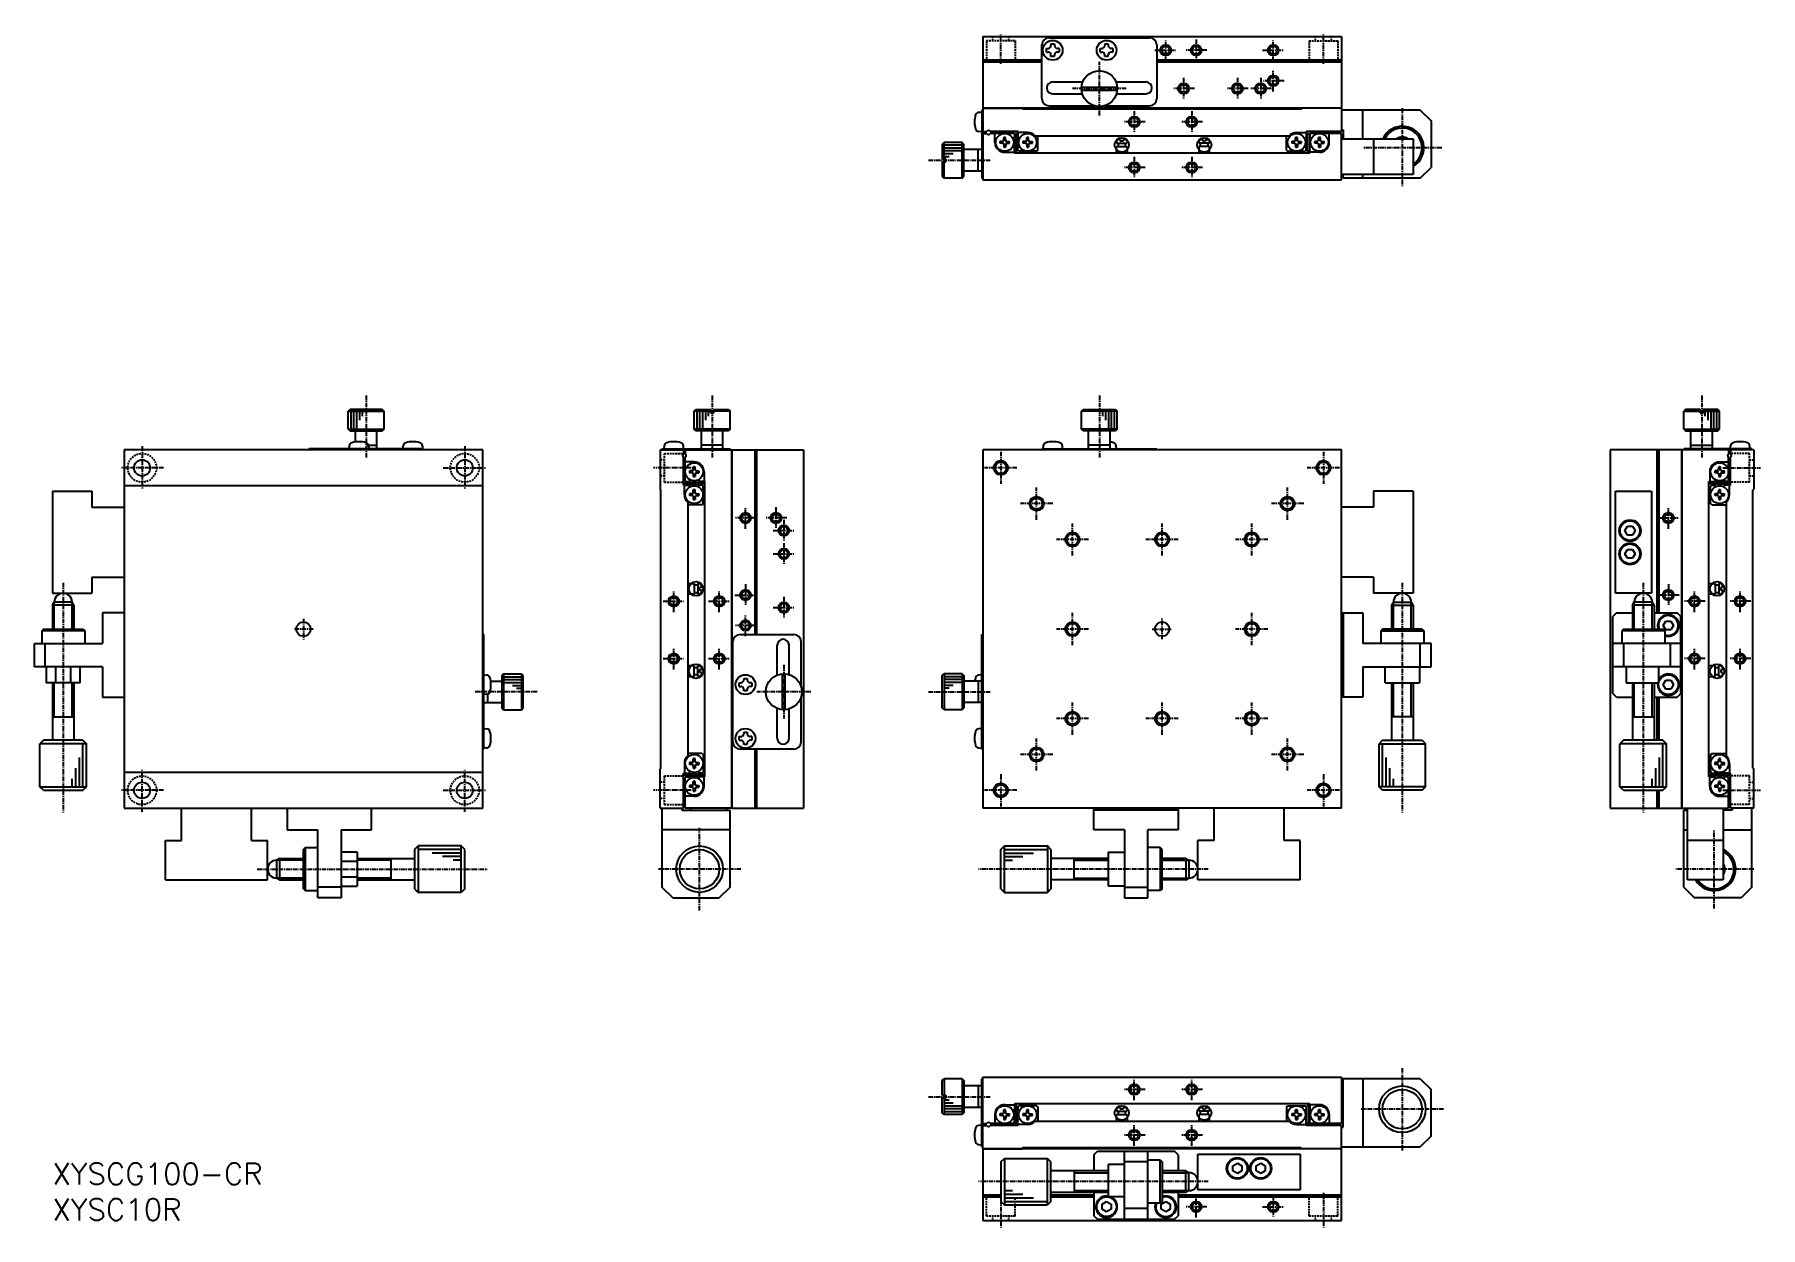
# Model space of a CAD drawing. Extents: x 1582 to 2063, y -624 to -292.
import ezdxf

# ---------------------------------------------------------------- set-up
doc = ezdxf.new("R2010")
doc.units = 0
doc.linetypes.add('CENTER', pattern=[2, 1.25, -0.25, 0.25, -0.25])
doc.linetypes.add('DASHED', pattern=[0.75, 0.5, -0.25])
doc.layers.get('0').update_dxf_attribs({"linetype": 'CONTINUOUS'})
doc.layers.add('CENTER', color=1, linetype='CENTER')
doc.styles.get("Standard").update_dxf_attribs({"font": 'TXT', "bigfont": 'BIGFONT'})

msp = doc.modelspace()

# ---------------------------------------------------------------- texts
at = {"color": 7, "linetype": 'CONTINUOUS'}
for s, p in [('XYSCG100-CR', (1587, -612.44)), ('XYSC10R', (1587, -622.44))]:
    msp.add_text(s, height=6, dxfattribs=at).set_placement(p)

# ---------------------------------------------------------------- linework, layer by layer
at = {"color": 7, "linetype": 'CONTINUOUS'}
for p, q in [((1846.5, -292.11), (1946.5, -292.11)), ((1846.5, -292.11), (1846.5, -312.11)), ((1865, -292.41), (1893, -292.41)), ((1946.5, -292.11), (1946.5, -312.11)), ((1863, -309.41), (1863, -294.41)), ((1864.25, -296.41), (1864.25, -295.41)), ((1864.25, -295.41), (1864.7, -295.41)), ((1864.25, -296.41), (1864.7, -296.41)), ((1865.5, -294.16), (1866.5, -294.16)), ((1865.5, -294.16), (1865.5, -294.61)), ((1865.5, -297.66), (1865.5, -297.21)), ((1866.5, -297.66), (1865.5, -297.66)), ((1866.5, -294.16), (1866.5, -294.61)), ((1866.5, -297.66), (1866.5, -297.21)), ((1867.75, -295.41), (1867.3, -295.41)), ((1867.75, -296.41), (1867.3, -296.41)), ((1867.75, -295.41), (1867.75, -296.41)), ((1879.25, -296.41), (1879.25, -295.41)), ((1879.25, -295.41), (1879.7, -295.41)), ((1879.25, -296.41), (1879.7, -296.41)), ((1880.5, -294.16), (1881.5, -294.16)), ((1880.5, -294.16), (1880.5, -294.61)), ((1880.5, -297.66), (1880.5, -297.21)), ((1881.5, -297.66), (1880.5, -297.66)), ((1881.5, -294.16), (1881.5, -294.61)), ((1881.5, -297.66), (1881.5, -297.21)), ((1882.75, -295.41), (1882.3, -295.41)), ((1882.75, -296.41), (1882.3, -296.41)), ((1882.75, -295.41), (1882.75, -296.41)), ((1895, -294.41), (1895, -309.41)), ((1846.5, -298.61), (1863, -298.61)), ((1846.5, -299.11), (1863, -299.11)), ((1895, -298.61), (1946.5, -298.61)), ((1895, -299.11), (1946.5, -299.11)), ((1866, -304.76), (1874.35, -304.76)), ((1866, -308.06), (1874.21, -308.06)), ((1874.02, -306.21), (1883.98, -306.21)), ((1874.02, -307.01), (1883.98, -307.01)), ((1883.65, -304.76), (1892, -304.76)), ((1883.79, -308.06), (1892, -308.06)), ((1846.5, -312.61), (1846.2, -312.61)), ((1846.2, -312.61), (1846.2, -331.61)), ((1846.5, -312.11), (1846.5, -332.11)), ((1846.5, -312.11), (1857.5, -312.11)), ((1946.5, -312.11), (1846.5, -312.11)), ((1857.7, -312.31), (1857.5, -312.11)), ((1935.29, -312.31), (1857.7, -312.31)), ((1865, -311.41), (1877.6, -311.41)), ((1880.4, -311.41), (1893, -311.41)), ((1935.29, -312.31), (1935.49, -312.11)), ((1946.5, -312.11), (1935.49, -312.11)), ((1946.5, -312.11), (1946.5, -318.61)), ((1968.5, -312.61), (1946.5, -312.61)), ((1952.5, -320.61), (1952.5, -312.61)), ((1968.5, -312.61), (1971.5, -315.61)), ((1845.35, -313.23), (1846.2, -313.16)), ((1971.5, -315.61), (1971.5, -328.61)), ((1835.7, -321.61), (1835.2, -322.11)), ((1835.2, -322.11), (1835.2, -326.21)), ((1840.7, -321.61), (1835.7, -321.61)), ((1841.2, -322.11), (1840.7, -321.61)), ((1841.2, -331.11), (1841.2, -322.11)), ((1846.2, -318.66), (1845.35, -318.58)), ((1846.5, -318.61), (1847.65, -318.61)), ((1846.5, -319.11), (1847.65, -319.11)), ((1856.31, -318.61), (1848.56, -318.61)), ((1855.31, -319.11), (1848.56, -319.11)), ((1849.85, -321.61), (1849.85, -319.11)), ((1852.12, -321.33), (1851.28, -321.35)), ((1852.12, -321.88), (1851.28, -321.87)), ((1852.12, -321.33), (1852.25, -321.27)), ((1852.12, -321.88), (1852.25, -321.94)), ((1852.33, -321.11), (1852.25, -321.27)), ((1852.33, -322.11), (1852.25, -321.94)), ((1852.33, -321.11), (1852.34, -320.28)), ((1852.33, -322.11), (1852.34, -322.93)), ((1852.87, -321.11), (1852.86, -320.28)), ((1852.87, -322.11), (1852.86, -322.93)), ((1852.87, -321.11), (1852.95, -321.27)), ((1852.87, -322.11), (1852.95, -321.94)), ((1853.08, -321.33), (1852.95, -321.27)), ((1853.08, -321.88), (1852.95, -321.94)), ((1853.08, -321.33), (1853.92, -321.35)), ((1853.08, -321.88), (1853.92, -321.87)), ((1855.3, -319.11), (1855.3, -320.19)), ((1855.5, -319.11), (1856.1, -319.11)), ((1855.5, -319.11), (1855.5, -324.11)), ((1856.1, -319.11), (1856.1, -324.11)), ((1856.3, -318.61), (1856.3, -320.19)), ((1859, -318.86), (1856.3, -318.86)), ((1858.52, -321.33), (1857.68, -321.35)), ((1858.52, -321.88), (1857.68, -321.87)), ((1858.52, -321.33), (1858.65, -321.27)), ((1858.52, -321.88), (1858.65, -321.94)), ((1858.73, -321.11), (1858.65, -321.27)), ((1858.73, -322.11), (1858.65, -321.94)), ((1858.73, -321.11), (1858.74, -320.28)), ((1858.73, -322.11), (1858.74, -322.93)), ((1859.27, -321.11), (1859.26, -320.28)), ((1859.27, -322.11), (1859.26, -322.93)), ((1859.27, -321.11), (1859.35, -321.27)), ((1859.27, -322.11), (1859.35, -321.94)), ((1859.48, -321.33), (1859.35, -321.27)), ((1859.48, -321.88), (1859.35, -321.94)), ((1859.48, -321.33), (1860.32, -321.35)), ((1859.48, -321.88), (1860.32, -321.87)), ((1861.08, -319.81), (1931.92, -319.81)), ((1861.8, -323.81), (1861.8, -319.81)), ((1883.75, -321.31), (1884.25, -320.81)), ((1883.75, -321.31), (1883.75, -321.81)), ((1883.75, -321.81), (1886.75, -321.81)), ((1884.85, -320.81), (1884.25, -320.81)), ((1884.25, -321.81), (1884.25, -322.81)), ((1884.85, -320.81), (1884.85, -321.31)), ((1885.65, -321.31), (1884.85, -321.31)), ((1886.25, -320.81), (1885.65, -320.81)), ((1885.65, -320.81), (1885.65, -321.31)), ((1886.75, -321.31), (1886.25, -320.81)), ((1886.25, -322.81), (1886.25, -321.81)), ((1886.75, -321.31), (1886.75, -321.81)), ((1906.75, -321.31), (1907.25, -320.81)), ((1906.75, -321.31), (1906.75, -321.81)), ((1909.75, -321.81), (1906.75, -321.81)), ((1907.25, -320.81), (1907.85, -320.81)), ((1907.25, -322.81), (1907.25, -321.81)), ((1907.85, -320.81), (1907.85, -321.31)), ((1907.85, -321.31), (1908.65, -321.31)), ((1908.65, -320.81), (1909.25, -320.81)), ((1908.65, -320.81), (1908.65, -321.31)), ((1909.75, -321.31), (1909.25, -320.81)), ((1909.25, -321.81), (1909.25, -322.81)), ((1909.75, -321.31), (1909.75, -321.81)), ((1931.19, -323.81), (1931.19, -319.81)), ((1933.51, -321.33), (1932.67, -321.35)), ((1933.51, -321.88), (1932.67, -321.87)), ((1933.51, -321.33), (1933.65, -321.27)), ((1933.51, -321.88), (1933.65, -321.94)), ((1933.72, -321.11), (1933.65, -321.27)), ((1933.72, -322.11), (1933.65, -321.94)), ((1933.72, -321.11), (1933.73, -320.28)), ((1933.72, -322.11), (1933.73, -322.93)), ((1933.99, -318.86), (1936.69, -318.86)), ((1934.27, -321.11), (1934.25, -320.28)), ((1934.27, -322.11), (1934.25, -322.93)), ((1934.27, -321.11), (1934.34, -321.27)), ((1934.27, -322.11), (1934.34, -321.94)), ((1934.48, -321.33), (1934.34, -321.27)), ((1934.48, -321.88), (1934.34, -321.94)), ((1934.48, -321.33), (1935.32, -321.35)), ((1934.48, -321.88), (1935.32, -321.87)), ((1936.69, -318.61), (1936.69, -320.19)), ((1946.5, -318.61), (1936.7, -318.61)), ((1936.89, -319.11), (1937.49, -319.11)), ((1936.89, -319.11), (1936.89, -324.11)), ((1937.49, -319.11), (1937.49, -324.11)), ((1937.69, -319.11), (1937.69, -320.19)), ((1946.5, -319.11), (1937.7, -319.11)), ((1939.91, -321.33), (1939.07, -321.35)), ((1939.91, -321.88), (1939.07, -321.87)), ((1939.91, -321.33), (1940.05, -321.27)), ((1939.91, -321.88), (1940.05, -321.94)), ((1940.12, -321.11), (1940.05, -321.27)), ((1940.12, -322.11), (1940.05, -321.94)), ((1940.12, -321.11), (1940.13, -320.28)), ((1940.12, -322.11), (1940.13, -322.93)), ((1940.67, -321.11), (1940.65, -320.28)), ((1940.67, -322.11), (1940.65, -322.93)), ((1940.67, -321.11), (1940.74, -321.27)), ((1940.67, -322.11), (1940.74, -321.94)), ((1940.88, -321.33), (1940.74, -321.27)), ((1940.88, -321.88), (1940.74, -321.94)), ((1940.88, -321.33), (1941.72, -321.35)), ((1940.88, -321.88), (1941.72, -321.87)), ((1943.14, -321.61), (1943.14, -319.11)), ((1946.5, -318.11), (1947, -318.11)), ((1946.5, -332.11), (1946.5, -319.11)), ((1946.5, -320.61), (1966.5, -320.61)), ((1947, -318.11), (1947, -320.61)), ((1955.5, -320.61), (1955.5, -330.61)), ((1966.5, -320.61), (1966.5, -330.61)), ((1836.2, -326.21), (1835.2, -326.21)), ((1835.2, -327.01), (1836.2, -327.01)), ((1835.2, -327.01), (1835.2, -331.11)), ((1836.2, -327.01), (1836.2, -326.21)), ((1846.2, -323.61), (1841.2, -323.61)), ((1845.2, -329.61), (1845.2, -323.61)), ((1852.6, -324.36), (1855.3, -324.36)), ((1855.3, -324.61), (1855.3, -323.02)), ((1937.69, -324.61), (1855.3, -324.61)), ((1856.1, -324.11), (1855.5, -324.11)), ((1856.3, -323.81), (1856.3, -323.02)), ((1856.3, -323.81), (1856.6, -324.11)), ((1861.5, -324.11), (1856.6, -324.11)), ((1861.8, -323.81), (1861.5, -324.11)), ((1883.75, -322.81), (1886.75, -322.81)), ((1883.75, -324.61), (1883.75, -322.81)), ((1886.75, -322.81), (1886.75, -324.61)), ((1909.75, -322.81), (1906.75, -322.81)), ((1906.75, -322.81), (1906.75, -324.61)), ((1909.75, -324.61), (1909.75, -322.81)), ((1931.19, -323.81), (1931.49, -324.11)), ((1931.49, -324.11), (1936.39, -324.11)), ((1936.69, -323.81), (1936.39, -324.11)), ((1936.69, -323.81), (1936.69, -323.02)), ((1937.49, -324.11), (1936.89, -324.11)), ((1937.69, -324.61), (1937.69, -323.02)), ((1940.39, -324.36), (1937.69, -324.36)), ((1835.2, -331.11), (1835.7, -331.61)), ((1840.7, -331.61), (1835.7, -331.61)), ((1840.7, -331.61), (1841.2, -331.11)), ((1846.2, -329.61), (1841.2, -329.61)), ((1846.2, -331.61), (1846.5, -331.61)), ((1846.5, -332.11), (1946.5, -332.11)), ((1966.5, -330.61), (1946.5, -330.61)), ((1947, -331.61), (1947, -330.61)), ((1968.5, -331.61), (1947, -331.61)), ((1952.5, -331.61), (1952.5, -330.61)), ((1968.5, -331.61), (1971.5, -328.61)), ((1670, -396.14), (1669.5, -396.64)), ((1669.5, -401.64), (1669.5, -396.64)), ((1679, -396.14), (1670, -396.14)), ((1679.5, -396.64), (1679, -396.14)), ((1679.5, -401.64), (1679.5, -396.64)), ((1766, -396.64), (1766.5, -396.14)), ((1766, -401.64), (1766, -396.64)), ((1766.5, -396.14), (1770.6, -396.14)), ((1770.6, -397.14), (1770.6, -396.14)), ((1771.4, -397.14), (1770.6, -397.14)), ((1771.4, -396.14), (1771.4, -397.14)), ((1771.4, -396.14), (1775.5, -396.14)), ((1775.5, -396.14), (1776, -396.64)), ((1776, -401.64), (1776, -396.64)), ((2042.5, -396.14), (2042, -396.64)), ((2042, -401.64), (2042, -396.64)), ((2046.6, -396.14), (2042.5, -396.14)), ((2046.6, -396.14), (2046.6, -397.14)), ((2046.6, -397.14), (2047.4, -397.14)), ((2047.4, -397.14), (2047.4, -396.14)), ((2051.5, -396.14), (2047.4, -396.14)), ((2052, -396.64), (2051.5, -396.14)), ((2052, -401.64), (2052, -396.64)), ((1669.5, -401.64), (1670, -402.14)), ((1670, -402.14), (1679, -402.14)), ((1671.5, -405.21), (1671.5, -402.14)), ((1677.5, -407.14), (1677.5, -402.14)), ((1679, -402.14), (1679.5, -401.64)), ((1766.5, -402.14), (1766, -401.64)), ((1775.5, -402.14), (1766.5, -402.14)), ((1768, -407.14), (1768, -402.14)), ((1774, -407.14), (1774, -402.14)), ((1776, -401.64), (1775.5, -402.14)), ((2042, -401.64), (2042.5, -402.14)), ((2042.5, -402.14), (2051.5, -402.14)), ((2044, -407.14), (2044, -402.14)), ((2050, -407.14), (2050, -402.14)), ((2051.5, -402.14), (2052, -401.64)), ((1707, -407.44), (1607, -407.44)), ((1607, -407.44), (1607, -507.44)), ((1690.5, -407.14), (1658.5, -407.14)), ((1658.5, -407.14), (1658.5, -407.44)), ((1669.75, -407.14), (1669.82, -406.29)), ((1675.15, -406.14), (1677.5, -406.14)), ((1675.18, -406.29), (1675.25, -407.14)), ((1684.75, -407.14), (1684.82, -406.29)), ((1690.18, -406.29), (1690.25, -407.14)), ((1690.5, -407.14), (1690.5, -407.44)), ((1707, -507.44), (1707, -407.44)), ((1756.5, -407.44), (1776.5, -407.44)), ((1756.5, -407.44), (1756.5, -418.44)), ((1757, -407.44), (1757, -407.14)), ((1757, -407.14), (1776, -407.14)), ((1757.62, -406.29), (1757.55, -407.14)), ((1763.05, -407.14), (1762.98, -406.29)), ((1763, -407.44), (1763, -408.59)), ((1763.5, -407.44), (1763.5, -408.59)), ((1774, -406.14), (1768, -406.14)), ((1776, -407.14), (1776, -407.44)), ((1776.5, -407.44), (1796.5, -407.44)), ((1776.5, -507.44), (1776.5, -407.44)), ((1776.5, -407.44), (1776.5, -507.44)), ((1783, -458.94), (1783, -407.44)), ((1783.5, -458.94), (1783.5, -407.44)), ((1796.5, -407.44), (1796.5, -507.44)), ((2021.5, -407.44), (2021.5, -507.44)), ((2041.5, -407.44), (2021.5, -407.44)), ((2034.5, -407.44), (2034.5, -452.94)), ((2035, -407.44), (2035, -452.94)), ((2041.5, -507.44), (2041.5, -407.44)), ((2061.5, -407.44), (2041.5, -407.44)), ((2041.5, -407.44), (2041.5, -507.44)), ((2042, -407.14), (2042, -407.44)), ((2061, -407.14), (2042, -407.14)), ((2044, -406.14), (2050, -406.14)), ((2054.5, -407.44), (2054.5, -408.59)), ((2054.95, -407.14), (2055.02, -406.29)), ((2055, -407.44), (2055, -408.59)), ((2060.38, -406.29), (2060.45, -407.14)), ((2061, -407.44), (2061, -407.14)), ((2061.5, -407.44), (2061.5, -418.44)), ((1763, -417.25), (1763, -409.5)), ((1763.5, -416.25), (1763.5, -409.5)), ((1766, -410.79), (1763.5, -410.79)), ((1765.5, -413.26), (1764.68, -413.28)), ((1765.5, -413.81), (1764.68, -413.8)), ((1765.5, -413.26), (1765.67, -413.19)), ((1765.5, -413.81), (1765.67, -413.89)), ((1765.73, -413.06), (1765.67, -413.19)), ((1765.73, -414.02), (1765.67, -413.89)), ((1765.73, -413.06), (1765.74, -412.21)), ((1766.27, -413.06), (1766.26, -412.21)), ((1766.27, -413.06), (1766.33, -413.19)), ((1766.27, -414.02), (1766.33, -413.89)), ((1766.5, -413.26), (1766.33, -413.19)), ((1766.5, -413.81), (1766.33, -413.89)), ((1766.5, -413.26), (1767.32, -413.28)), ((1766.5, -413.81), (1767.32, -413.8)), ((1768.75, -413.54), (1768.75, -416.24)), ((2049.25, -413.54), (2049.25, -416.24)), ((2051.5, -413.26), (2050.68, -413.28)), ((2051.5, -413.81), (2050.68, -413.8)), ((2051.5, -413.26), (2051.67, -413.19)), ((2051.5, -413.81), (2051.67, -413.89)), ((2051.73, -413.06), (2051.67, -413.19)), ((2051.73, -414.02), (2051.67, -413.89)), ((2051.73, -413.06), (2051.74, -412.21)), ((2052, -410.79), (2054.5, -410.79)), ((2052.27, -413.06), (2052.26, -412.21)), ((2052.27, -413.06), (2052.33, -413.19)), ((2052.27, -414.02), (2052.33, -413.89)), ((2052.5, -413.26), (2052.33, -413.19)), ((2052.5, -413.81), (2052.33, -413.89)), ((2052.5, -413.26), (2053.32, -413.28)), ((2052.5, -413.81), (2053.32, -413.8)), ((2054.5, -416.25), (2054.5, -409.5)), ((2055, -417.25), (2055, -409.5)), ((1707, -417.44), (1607, -417.44)), ((1756.7, -418.64), (1756.5, -418.44)), ((1756.7, -496.23), (1756.7, -418.64)), ((1763, -417.24), (1764.59, -417.24)), ((1763.25, -419.94), (1763.25, -417.24)), ((1763.5, -416.24), (1764.59, -416.24)), ((1763.5, -416.44), (1763.5, -417.04)), ((1763.5, -416.44), (1768.5, -416.44)), ((1763.5, -417.04), (1768.5, -417.04)), ((1765.73, -414.02), (1765.74, -414.86)), ((1765.73, -419.46), (1765.74, -418.61)), ((1766.27, -414.02), (1766.26, -414.86)), ((1766.27, -419.46), (1766.26, -418.61)), ((1769, -416.24), (1767.41, -416.24)), ((1768.2, -417.24), (1767.41, -417.24)), ((1768.2, -417.24), (1768.5, -417.54)), ((1768.5, -417.04), (1768.5, -416.44)), ((1768.5, -422.44), (1768.5, -417.54)), ((1769, -498.63), (1769, -416.24)), ((2049, -498.63), (2049, -416.24)), ((2049, -416.24), (2050.59, -416.24)), ((2049.5, -417.04), (2049.5, -416.44)), ((2054.5, -416.44), (2049.5, -416.44)), ((2054.5, -417.04), (2049.5, -417.04)), ((2049.8, -417.24), (2049.5, -417.54)), ((2049.5, -422.44), (2049.5, -417.54)), ((2049.8, -417.24), (2050.59, -417.24)), ((2051.73, -414.02), (2051.74, -414.86)), ((2051.73, -419.46), (2051.74, -418.61)), ((2052.27, -414.02), (2052.26, -414.86)), ((2052.27, -419.46), (2052.26, -418.61)), ((2054.5, -416.24), (2053.41, -416.24)), ((2055, -417.24), (2053.41, -417.24)), ((2054.5, -416.44), (2054.5, -417.04)), ((2054.75, -419.94), (2054.75, -417.24)), ((2061.3, -418.64), (2061.5, -418.44)), ((2061.3, -496.23), (2061.3, -418.64)), ((1587, -418.94), (1598, -418.94)), ((1587, -418.94), (1587, -447.44)), ((1598, -418.94), (1598, -423.44)), ((1598, -423.44), (1607, -423.44)), ((1764.2, -422.02), (1764.2, -492.85)), ((1768.2, -422.74), (1764.2, -422.74)), ((1765.5, -419.66), (1764.68, -419.68)), ((1765.5, -420.21), (1764.68, -420.2)), ((1765.5, -419.66), (1765.67, -419.59)), ((1765.5, -420.21), (1765.67, -420.29)), ((1765.73, -419.46), (1765.67, -419.59)), ((1765.73, -420.42), (1765.67, -420.29)), ((1765.73, -420.42), (1765.74, -421.26)), ((1766.27, -420.42), (1766.26, -421.26)), ((1766.27, -419.46), (1766.33, -419.59)), ((1766.27, -420.42), (1766.33, -420.29)), ((1766.5, -419.66), (1766.33, -419.59)), ((1766.5, -420.21), (1766.33, -420.29)), ((1766.5, -419.66), (1767.32, -419.68)), ((1766.5, -420.21), (1767.32, -420.2)), ((1768.2, -422.74), (1768.5, -422.44)), ((2023, -418.94), (2033, -418.94)), ((2023, -447.44), (2023, -418.94)), ((2033, -418.94), (2033, -447.44)), ((2049.8, -422.74), (2049.5, -422.44)), ((2049.8, -422.74), (2053.8, -422.74)), ((2051.5, -419.66), (2050.68, -419.68)), ((2051.5, -420.21), (2050.68, -420.2)), ((2051.5, -419.66), (2051.67, -419.59)), ((2051.5, -420.21), (2051.67, -420.29)), ((2051.73, -419.46), (2051.67, -419.59)), ((2051.73, -420.42), (2051.67, -420.29)), ((2051.73, -420.42), (2051.74, -421.26)), ((2052.27, -420.42), (2052.26, -421.26)), ((2052.27, -419.46), (2052.33, -419.59)), ((2052.27, -420.42), (2052.33, -420.29)), ((2052.5, -419.66), (2052.33, -419.59)), ((2052.5, -420.21), (2052.33, -420.29)), ((2052.5, -419.66), (2053.32, -419.68)), ((2052.5, -420.21), (2053.32, -420.2)), ((2053.8, -422.02), (2053.8, -492.85)), ((2025.56, -429.94), (2026.28, -428.69)), ((2026.28, -431.19), (2025.56, -429.94)), ((2026.28, -428.69), (2027.72, -428.69)), ((2027.72, -431.19), (2026.28, -431.19)), ((2027.72, -428.69), (2028.44, -429.94)), ((2028.44, -429.94), (2027.72, -431.19)), ((2025.56, -436.44), (2026.28, -435.19)), ((2026.28, -437.69), (2025.56, -436.44)), ((2026.28, -435.19), (2027.72, -435.19)), ((2027.72, -437.69), (2026.28, -437.69)), ((2027.72, -435.19), (2028.44, -436.44)), ((2028.44, -436.44), (2027.72, -437.69)), ((1587, -447.44), (1598, -447.44)), ((1598, -442.94), (1598, -447.44)), ((1598, -442.94), (1607, -442.94)), ((1764.2, -444.69), (1766, -444.69)), ((1766, -447.69), (1764.2, -447.69)), ((1766, -444.69), (1766, -447.69)), ((1767, -445.19), (1766, -445.19)), ((1766, -447.19), (1767, -447.19)), ((1767.5, -444.69), (1767, -444.69)), ((1767, -444.69), (1767, -447.69)), ((1767.5, -447.69), (1767, -447.69)), ((1767.5, -444.69), (1768, -445.19)), ((1767.5, -446.59), (1767.5, -445.79)), ((1768, -445.79), (1767.5, -445.79)), ((1768, -446.59), (1767.5, -446.59)), ((1767.5, -447.69), (1768, -447.19)), ((1768, -445.79), (1768, -445.19)), ((1768, -447.19), (1768, -446.59)), ((2033, -447.44), (2023, -447.44)), ((2049, -444.69), (2050.8, -444.69)), ((2050.8, -447.69), (2049, -447.69)), ((2050.8, -444.69), (2050.8, -447.69)), ((2051.8, -445.19), (2050.8, -445.19)), ((2050.8, -447.19), (2051.8, -447.19)), ((2052.3, -444.69), (2051.8, -444.69)), ((2051.8, -444.69), (2051.8, -447.69)), ((2052.3, -447.69), (2051.8, -447.69)), ((2052.3, -444.69), (2052.8, -445.19)), ((2052.3, -446.59), (2052.3, -445.79)), ((2052.8, -445.79), (2052.3, -445.79)), ((2052.8, -446.59), (2052.3, -446.59)), ((2052.3, -447.69), (2052.8, -447.19)), ((2052.8, -445.79), (2052.8, -445.19)), ((2052.8, -447.19), (2052.8, -446.59)), ((1587, -450.81), (1587.5, -449.94)), ((1593, -450.81), (1587, -450.81)), ((1587, -450.81), (1587, -457.44)), ((1592.5, -449.94), (1587.5, -449.94)), ((1593, -450.81), (1592.5, -449.94)), ((1593, -450.81), (1593, -457.44)), ((2027.7, -450.81), (2028.2, -449.94)), ((2033.7, -450.81), (2027.7, -450.81)), ((2027.7, -450.81), (2027.7, -457.44)), ((2033.2, -449.94), (2028.2, -449.94)), ((2033.7, -450.81), (2033.2, -449.94)), ((2033.7, -450.81), (2033.7, -457.44)), ((1607, -452.94), (1601, -452.94)), ((1601, -452.94), (1601, -461.44)), ((2023.2, -452.94), (2022.2, -453.94)), ((2022.2, -475.44), (2022.2, -453.94)), ((2023.2, -452.94), (2027.7, -452.94)), ((2033.7, -452.94), (2040.2, -452.94)), ((2036.26, -456.44), (2036.98, -455.19)), ((2036.98, -457.69), (2036.26, -456.44)), ((2036.98, -455.19), (2038.42, -455.19)), ((2038.42, -455.19), (2039.14, -456.44)), ((2039.14, -456.44), (2038.42, -457.69)), ((2041.2, -453.94), (2040.2, -452.94)), ((2041.2, -475.44), (2041.2, -453.94)), ((1582, -467.94), (1582, -461.44)), ((1582, -461.44), (1601, -461.44)), ((1584.5, -457.44), (1584, -457.94)), ((1584, -457.94), (1584, -461.44)), ((1584.5, -457.44), (1595.5, -457.44)), ((1585, -467.94), (1585, -461.44)), ((1595.5, -457.44), (1596, -457.94)), ((1596, -457.94), (1596, -461.44)), ((1707.3, -458.94), (1707, -458.94)), ((1707.3, -490.94), (1707.3, -458.94)), ((1776.8, -488.94), (1776.8, -460.94)), ((1778.8, -458.94), (1793.8, -458.94)), ((1789.15, -470.29), (1789.15, -461.94)), ((1792.45, -470.15), (1792.45, -461.94)), ((1795.8, -473.54), (1795.8, -460.94)), ((2041.2, -461.44), (2022.2, -461.44)), ((2025.2, -457.44), (2024.7, -457.94)), ((2024.7, -457.94), (2024.7, -461.44)), ((2025.2, -457.44), (2036.2, -457.44)), ((2025.2, -461.44), (2025.2, -467.94)), ((2036.2, -457.44), (2036.7, -457.94)), ((2036.7, -457.94), (2036.7, -461.44)), ((2038.42, -457.69), (2036.98, -457.69)), ((2038.2, -461.44), (2038.2, -467.94)), ((1601, -467.94), (1582, -467.94)), ((1585.25, -467.94), (1585.25, -472.44)), ((1587.88, -467.94), (1587.88, -472.44)), ((1592.12, -472.44), (1592.12, -467.94)), ((1594.75, -472.44), (1594.75, -467.94)), ((1601, -467.94), (1601, -476.44)), ((1707.3, -470.19), (1708.15, -470.26)), ((1712.8, -469.94), (1712.3, -470.44)), ((1712.3, -470.44), (1712.3, -479.44)), ((1712.8, -469.94), (1717.8, -469.94)), ((1718.3, -470.44), (1717.8, -469.94)), ((1718.3, -479.44), (1718.3, -470.44)), ((1766, -467.69), (1764.2, -467.69)), ((1764.2, -470.69), (1766, -470.69)), ((1766, -470.69), (1766, -467.69)), ((1766, -468.19), (1767, -468.19)), ((1767, -470.19), (1766, -470.19)), ((1767.5, -467.69), (1767, -467.69)), ((1767, -470.69), (1767, -467.69)), ((1767.5, -470.69), (1767, -470.69)), ((1767.5, -467.69), (1768, -468.19)), ((1768, -468.79), (1767.5, -468.79)), ((1767.5, -468.79), (1767.5, -469.59)), ((1768, -469.59), (1767.5, -469.59)), ((1767.5, -470.69), (1768, -470.19)), ((1768, -468.19), (1768, -468.79)), ((1768, -469.59), (1768, -470.19)), ((1779.8, -471.19), (1779.8, -471.64)), ((1779.8, -471.19), (1780.8, -471.19)), ((1780.8, -471.19), (1780.8, -471.64)), ((1790.6, -479.92), (1790.6, -469.96)), ((1791.4, -479.92), (1791.4, -469.96)), ((2041.2, -467.94), (2022.2, -467.94)), ((2025.95, -467.94), (2025.95, -472.44)), ((2034.95, -467.94), (2034.95, -472.44)), ((2036.26, -472.94), (2036.98, -471.69)), ((2036.98, -471.69), (2038.42, -471.69)), ((2038.42, -471.69), (2039.14, -472.94)), ((2050.8, -467.69), (2049, -467.69)), ((2049, -470.69), (2050.8, -470.69)), ((2050.8, -470.69), (2050.8, -467.69)), ((2050.8, -468.19), (2051.8, -468.19)), ((2051.8, -470.19), (2050.8, -470.19)), ((2052.3, -467.69), (2051.8, -467.69)), ((2051.8, -470.69), (2051.8, -467.69)), ((2052.3, -470.69), (2051.8, -470.69)), ((2052.3, -467.69), (2052.8, -468.19)), ((2052.8, -468.79), (2052.3, -468.79)), ((2052.3, -468.79), (2052.3, -469.59)), ((2052.8, -469.59), (2052.3, -469.59)), ((2052.3, -470.69), (2052.8, -470.19)), ((2052.8, -468.19), (2052.8, -468.79)), ((2052.8, -469.59), (2052.8, -470.19)), ((1594.75, -472.44), (1585.25, -472.44)), ((1587, -472.44), (1587, -488.44)), ((1593, -472.44), (1593, -488.44)), ((1601, -476.44), (1607, -476.44)), ((1708.15, -475.62), (1707.3, -475.69)), ((1708.3, -475.59), (1708.3, -477.94)), ((1709.23, -471.94), (1712.3, -471.94)), ((1778.55, -472.44), (1779, -472.44)), ((1778.55, -473.44), (1778.55, -472.44)), ((1778.55, -473.44), (1779, -473.44)), ((1779.8, -474.69), (1779.8, -474.24)), ((1780.8, -474.69), (1779.8, -474.69)), ((1780.8, -474.69), (1780.8, -474.24)), ((1782.05, -472.44), (1781.6, -472.44)), ((1782.05, -473.44), (1781.6, -473.44)), ((1782.05, -472.44), (1782.05, -473.44)), ((1795.8, -488.94), (1795.8, -476.34)), ((2023.2, -476.44), (2022.2, -475.44)), ((2023.2, -476.44), (2027.7, -476.44)), ((2025.95, -472.44), (2034.95, -472.44)), ((2027.7, -472.44), (2027.7, -488.44)), ((2033.7, -472.44), (2033.7, -488.44)), ((2033.7, -476.44), (2040.2, -476.44)), ((2034.5, -476.44), (2034.5, -488.44)), ((2035, -476.44), (2035, -488.44)), ((2036.98, -474.19), (2036.26, -472.94)), ((2038.42, -474.19), (2036.98, -474.19)), ((2039.14, -472.94), (2038.42, -474.19)), ((2040.2, -476.44), (2041.2, -475.44)), ((1707.3, -477.94), (1712.3, -477.94)), ((1712.3, -479.44), (1712.8, -479.94)), ((1712.8, -479.94), (1717.8, -479.94)), ((1717.8, -479.94), (1718.3, -479.44)), ((1789.15, -487.94), (1789.15, -479.58)), ((1792.45, -487.94), (1792.45, -479.72)), ((1587, -481.94), (1593, -481.94)), ((1707.3, -485.19), (1708.15, -485.26)), ((1779.8, -486.19), (1779.8, -486.64)), ((1779.8, -486.19), (1780.8, -486.19)), ((1780.8, -486.19), (1780.8, -486.64)), ((2027.7, -481.94), (2033.7, -481.94)), ((1584.5, -488.44), (1583.5, -489.44)), ((1583.5, -501.44), (1583.5, -489.44)), ((1595.5, -488.44), (1584.5, -488.44)), ((1595.5, -488.44), (1596.5, -489.44)), ((1596.5, -501.44), (1596.5, -489.44)), ((1707.3, -490.94), (1707, -490.94)), ((1708.15, -490.62), (1707.3, -490.69)), ((1778.55, -487.44), (1779, -487.44)), ((1778.55, -488.44), (1778.55, -487.44)), ((1778.55, -488.44), (1779, -488.44)), ((1793.8, -490.94), (1778.8, -490.94)), ((1779.8, -489.69), (1779.8, -489.24)), ((1780.8, -489.69), (1779.8, -489.69)), ((1780.8, -489.69), (1780.8, -489.24)), ((1782.05, -487.44), (1781.6, -487.44)), ((1782.05, -488.44), (1781.6, -488.44)), ((1782.05, -487.44), (1782.05, -488.44)), ((1783, -507.44), (1783, -490.94)), ((1783.5, -507.44), (1783.5, -490.94)), ((2025.2, -488.44), (2024.2, -489.44)), ((2024.2, -501.44), (2024.2, -489.44)), ((2036.2, -488.44), (2025.2, -488.44)), ((2036.2, -488.44), (2037.2, -489.44)), ((2037.2, -501.44), (2037.2, -489.44)), ((1763.25, -494.93), (1763.25, -497.63)), ((1768.2, -492.13), (1764.2, -492.13)), ((1765.5, -494.66), (1764.68, -494.67)), ((1765.5, -495.21), (1764.68, -495.19)), ((1765.5, -494.66), (1765.67, -494.59)), ((1765.5, -495.21), (1765.67, -495.28)), ((1765.73, -494.45), (1765.67, -494.59)), ((1765.73, -495.42), (1765.67, -495.28)), ((1765.73, -494.45), (1765.74, -493.61)), ((1765.73, -495.42), (1765.74, -496.26)), ((1766.27, -494.45), (1766.26, -493.61)), ((1766.27, -495.42), (1766.26, -496.26)), ((1766.27, -494.45), (1766.33, -494.59)), ((1766.27, -495.42), (1766.33, -495.28)), ((1766.5, -494.66), (1766.33, -494.59)), ((1766.5, -495.21), (1766.33, -495.28)), ((1766.5, -494.66), (1767.32, -494.67)), ((1766.5, -495.21), (1767.32, -495.19)), ((1768.2, -492.13), (1768.5, -492.43)), ((1768.5, -492.43), (1768.5, -497.33)), ((2049.8, -492.13), (2049.5, -492.43)), ((2049.5, -492.43), (2049.5, -497.33)), ((2049.8, -492.13), (2053.8, -492.13)), ((2051.5, -494.66), (2050.68, -494.67)), ((2051.5, -495.21), (2050.68, -495.19)), ((2051.5, -494.66), (2051.67, -494.59)), ((2051.5, -495.21), (2051.67, -495.28)), ((2051.73, -494.45), (2051.67, -494.59)), ((2051.73, -495.42), (2051.67, -495.28)), ((2051.73, -494.45), (2051.74, -493.61)), ((2051.73, -495.42), (2051.74, -496.26)), ((2052.27, -494.45), (2052.26, -493.61)), ((2052.27, -495.42), (2052.26, -496.26)), ((2052.27, -494.45), (2052.33, -494.59)), ((2052.27, -495.42), (2052.33, -495.28)), ((2052.5, -494.66), (2052.33, -494.59)), ((2052.5, -495.21), (2052.33, -495.28)), ((2052.5, -494.66), (2053.32, -494.67)), ((2052.5, -495.21), (2053.32, -495.19)), ((2054.75, -494.93), (2054.75, -497.63)), ((1707, -497.44), (1607, -497.44)), ((1756.7, -496.23), (1756.5, -496.43)), ((1756.5, -507.44), (1756.5, -496.43)), ((1763, -497.63), (1764.59, -497.63)), ((1763, -507.44), (1763, -497.64)), ((1763.5, -497.83), (1763.5, -498.43)), ((1763.5, -497.83), (1768.5, -497.83)), ((1763.5, -498.43), (1768.5, -498.43)), ((1763.5, -498.63), (1764.59, -498.63)), ((1763.5, -507.44), (1763.5, -498.64)), ((1765.73, -500.85), (1765.74, -500.01)), ((1766.27, -500.85), (1766.26, -500.01)), ((1768.2, -497.63), (1767.41, -497.63)), ((1769, -498.63), (1767.41, -498.63)), ((1768.2, -497.63), (1768.5, -497.33)), ((1768.5, -498.43), (1768.5, -497.83)), ((1768.75, -501.33), (1768.75, -498.63)), ((2049, -498.63), (2050.59, -498.63)), ((2049.25, -501.33), (2049.25, -498.63)), ((2049.8, -497.63), (2049.5, -497.33)), ((2049.5, -498.43), (2049.5, -497.83)), ((2054.5, -497.83), (2049.5, -497.83)), ((2054.5, -498.43), (2049.5, -498.43)), ((2049.8, -497.63), (2050.59, -497.63)), ((2051.73, -500.85), (2051.74, -500.01)), ((2052.27, -500.85), (2052.26, -500.01)), ((2055, -497.63), (2053.41, -497.63)), ((2054.5, -498.63), (2053.41, -498.63)), ((2054.5, -497.83), (2054.5, -498.43)), ((2054.5, -507.44), (2054.5, -498.64)), ((2055, -507.44), (2055, -497.64)), ((2061.3, -496.23), (2061.5, -496.43)), ((2061.5, -507.44), (2061.5, -496.43)), ((1584.5, -502.44), (1583.5, -501.44)), ((1584.5, -502.44), (1595.5, -502.44)), ((1595.5, -502.44), (1596.5, -501.44)), ((1766, -504.08), (1763.5, -504.08)), ((1765.5, -501.06), (1764.68, -501.07)), ((1765.5, -501.61), (1764.68, -501.59)), ((1765.5, -501.06), (1765.67, -500.99)), ((1765.5, -501.61), (1765.67, -501.68)), ((1765.73, -500.85), (1765.67, -500.99)), ((1765.73, -501.82), (1765.67, -501.68)), ((1765.73, -501.82), (1765.74, -502.66)), ((1766.27, -501.82), (1766.26, -502.66)), ((1766.27, -500.85), (1766.33, -500.99)), ((1766.27, -501.82), (1766.33, -501.68)), ((1766.5, -501.06), (1766.33, -500.99)), ((1766.5, -501.61), (1766.33, -501.68)), ((1766.5, -501.06), (1767.32, -501.07)), ((1766.5, -501.61), (1767.32, -501.59)), ((2025.2, -502.44), (2024.2, -501.44)), ((2025.2, -502.44), (2036.2, -502.44)), ((2034.5, -502.44), (2034.5, -507.44)), ((2035, -502.44), (2035, -507.44)), ((2036.2, -502.44), (2037.2, -501.44)), ((2051.5, -501.06), (2050.68, -501.07)), ((2051.5, -501.61), (2050.68, -501.59)), ((2051.5, -501.06), (2051.67, -500.99)), ((2051.5, -501.61), (2051.67, -501.68)), ((2051.73, -500.85), (2051.67, -500.99)), ((2051.73, -501.82), (2051.67, -501.68)), ((2051.73, -501.82), (2051.74, -502.66)), ((2052, -504.08), (2054.5, -504.08)), ((2052.27, -501.82), (2052.26, -502.66)), ((2052.27, -500.85), (2052.33, -500.99)), ((2052.27, -501.82), (2052.33, -501.68)), ((2052.5, -501.06), (2052.33, -500.99)), ((2052.5, -501.61), (2052.33, -501.68)), ((2052.5, -501.06), (2053.32, -501.07)), ((2052.5, -501.61), (2053.32, -501.59)), ((1607, -507.44), (1707, -507.44)), ((1623, -516.44), (1623, -507.44)), ((1642.5, -516.44), (1642.5, -507.44)), ((1652.5, -507.44), (1652.5, -513.44)), ((1676, -513.44), (1676, -507.44)), ((1756.5, -507.44), (1763, -507.44)), ((1757, -507.44), (1757, -529.44)), ((1762.5, -507.44), (1762.5, -507.94)), ((1762.5, -507.94), (1776, -507.94)), ((1776.5, -507.44), (1763.5, -507.44)), ((1765, -507.44), (1765, -507.94)), ((1775, -507.44), (1775, -507.94)), ((1776, -529.44), (1776, -507.94)), ((1776.5, -507.44), (1796.5, -507.44)), ((2021.5, -507.44), (2041.5, -507.44)), ((2041.5, -507.44), (2054.5, -507.44)), ((2042, -529.44), (2042, -507.94)), ((2042, -507.94), (2043, -507.94)), ((2043, -527.44), (2043, -507.44)), ((2053, -507.44), (2053, -527.44)), ((2055.5, -507.94), (2053, -507.94)), ((2061.5, -507.44), (2055, -507.44)), ((2055.5, -507.44), (2055.5, -507.94)), ((2061, -529.44), (2061, -507.44)), ((1652.5, -513.44), (1661, -513.44)), ((1661, -532.44), (1661, -513.44)), ((1667.5, -513.44), (1676, -513.44)), ((1667.5, -513.44), (1667.5, -532.44)), ((1776, -513.44), (1757, -513.44)), ((2042, -513.44), (2043, -513.44)), ((2053, -513.44), (2061, -513.44)), ((1618.5, -527.44), (1618.5, -516.44)), ((1618.5, -516.44), (1623, -516.44)), ((1642.5, -516.44), (1647, -516.44)), ((1647, -527.44), (1647, -516.44)), ((1657, -518.94), (1657.5, -518.44)), ((1657, -529.94), (1657, -518.94)), ((1657.5, -518.44), (1661, -518.44)), ((1672, -519.69), (1667.5, -519.69)), ((1672, -519.69), (1672, -529.19)), ((1688, -518.94), (1689, -517.94)), ((1688, -518.94), (1688, -529.94)), ((1701, -517.94), (1689, -517.94)), ((1702, -518.94), (1701, -517.94)), ((1702, -529.94), (1702, -518.94)), ((2053, -516.44), (2043, -516.44)), ((1650.37, -521.44), (1649.5, -521.94)), ((1649.5, -521.94), (1649.5, -526.94)), ((1650.37, -521.44), (1657, -521.44)), ((1650.37, -521.44), (1650.37, -527.44)), ((1672, -522.32), (1667.5, -522.32)), ((1672, -521.44), (1688, -521.44)), ((1681.5, -527.44), (1681.5, -521.44)), ((1618.5, -527.44), (1647, -527.44)), ((1650.37, -527.44), (1649.5, -526.94)), ((1650.37, -527.44), (1657, -527.44)), ((1667.5, -529.44), (1661, -529.44)), ((1667.5, -526.56), (1672, -526.56)), ((1667.5, -529.19), (1672, -529.19)), ((1672, -527.44), (1688, -527.44)), ((1760, -532.44), (1757, -529.44)), ((1776, -529.44), (1773, -532.44)), ((2042, -529.44), (2045, -532.44)), ((2053, -527.44), (2043, -527.44)), ((2061, -529.44), (2058, -532.44)), ((1657, -529.94), (1657.5, -530.44)), ((1657.5, -530.44), (1661, -530.44)), ((1667.5, -532.44), (1661, -532.44)), ((1688, -529.94), (1689, -530.94)), ((1701, -530.94), (1689, -530.94)), ((1702, -529.94), (1701, -530.94)), ((1760, -532.44), (1773, -532.44)), ((2058, -532.44), (2045, -532.44)), ((1846.5, -582.44), (1946.5, -582.44)), ((1846.5, -602.44), (1846.5, -582.44)), ((1946.5, -582.44), (1946.5, -595.44)), ((1835.2, -583.44), (1835.7, -582.94)), ((1835.2, -587.54), (1835.2, -583.44)), ((1840.7, -582.94), (1835.7, -582.94)), ((1840.7, -582.94), (1841.2, -583.44)), ((1841.2, -583.44), (1841.2, -592.44)), ((1846.2, -584.94), (1841.2, -584.94)), ((1845.2, -584.94), (1845.2, -590.94)), ((1846.2, -601.94), (1846.2, -582.94)), ((1846.2, -582.94), (1846.5, -582.94)), ((1946.5, -583.94), (1947, -583.94)), ((1968.5, -582.94), (1947, -582.94)), ((1947, -596.44), (1947, -582.94)), ((1952.5, -582.94), (1952.5, -601.94)), ((1968.5, -582.94), (1971.5, -585.94)), ((1971.5, -598.94), (1971.5, -585.94)), ((1835.2, -587.54), (1836.2, -587.54)), ((1835.2, -592.44), (1835.2, -588.34)), ((1836.2, -588.34), (1835.2, -588.34)), ((1836.2, -587.54), (1836.2, -588.34)), ((1846.2, -590.94), (1841.2, -590.94)), ((1852.33, -592.44), (1852.34, -591.61)), ((1852.6, -590.19), (1855.3, -590.19)), ((1852.87, -592.44), (1852.86, -591.61)), ((1855.3, -589.94), (1855.3, -591.53)), ((1937.69, -589.94), (1855.3, -589.94)), ((1855.5, -595.44), (1855.5, -590.44)), ((1856.1, -590.44), (1855.5, -590.44)), ((1856.1, -595.44), (1856.1, -590.44)), ((1856.3, -590.74), (1856.6, -590.44)), ((1856.3, -590.74), (1856.3, -591.53)), ((1861.5, -590.44), (1856.6, -590.44)), ((1858.73, -592.44), (1858.74, -591.61)), ((1859.27, -592.44), (1859.26, -591.61)), ((1861.8, -590.74), (1861.5, -590.44)), ((1861.8, -590.74), (1861.8, -594.74)), ((1883.75, -591.44), (1884.25, -590.94)), ((1883.75, -591.44), (1883.75, -591.94)), ((1883.75, -591.94), (1886.75, -591.94)), ((1884.85, -590.94), (1884.25, -590.94)), ((1884.25, -591.94), (1884.25, -592.94)), ((1884.85, -590.94), (1884.85, -591.44)), ((1885.65, -591.44), (1884.85, -591.44)), ((1885.65, -590.94), (1885.65, -591.44)), ((1886.25, -590.94), (1885.65, -590.94)), ((1886.75, -591.44), (1886.25, -590.94)), ((1886.25, -592.94), (1886.25, -591.94)), ((1886.75, -591.44), (1886.75, -591.94)), ((1906.75, -591.44), (1907.25, -590.94)), ((1906.75, -591.44), (1906.75, -591.94)), ((1909.75, -591.94), (1906.75, -591.94)), ((1907.25, -590.94), (1907.85, -590.94)), ((1907.25, -592.94), (1907.25, -591.94)), ((1907.85, -590.94), (1907.85, -591.44)), ((1907.85, -591.44), (1908.65, -591.44)), ((1908.65, -590.94), (1908.65, -591.44)), ((1908.65, -590.94), (1909.25, -590.94)), ((1909.75, -591.44), (1909.25, -590.94)), ((1909.25, -591.94), (1909.25, -592.94)), ((1909.75, -591.44), (1909.75, -591.94)), ((1931.19, -590.74), (1931.49, -590.44)), ((1931.19, -590.74), (1931.19, -594.74)), ((1931.49, -590.44), (1936.39, -590.44)), ((1933.72, -592.44), (1933.73, -591.61)), ((1934.27, -592.44), (1934.25, -591.61)), ((1936.69, -590.74), (1936.39, -590.44)), ((1936.69, -590.74), (1936.69, -591.53)), ((1936.89, -595.44), (1936.89, -590.44)), ((1937.49, -590.44), (1936.89, -590.44)), ((1937.49, -595.44), (1937.49, -590.44)), ((1937.69, -589.94), (1937.69, -591.53)), ((1940.39, -590.19), (1937.69, -590.19)), ((1940.12, -592.44), (1940.13, -591.61)), ((1940.67, -592.44), (1940.65, -591.61)), ((1835.7, -592.94), (1835.2, -592.44)), ((1840.7, -592.94), (1835.7, -592.94)), ((1841.2, -592.44), (1840.7, -592.94)), ((1846.2, -595.89), (1845.35, -595.96)), ((1846.5, -595.44), (1847.65, -595.44)), ((1846.5, -595.94), (1847.65, -595.94)), ((1855.31, -595.44), (1848.56, -595.44)), ((1856.31, -595.94), (1848.56, -595.94)), ((1849.85, -592.94), (1849.85, -595.44)), ((1852.12, -592.66), (1851.28, -592.68)), ((1852.12, -593.21), (1851.28, -593.2)), ((1852.12, -592.66), (1852.25, -592.6)), ((1852.12, -593.21), (1852.25, -593.27)), ((1852.33, -592.44), (1852.25, -592.6)), ((1852.33, -593.44), (1852.25, -593.27)), ((1852.33, -593.44), (1852.34, -594.26)), ((1852.87, -593.44), (1852.86, -594.26)), ((1852.87, -592.44), (1852.95, -592.6)), ((1852.87, -593.44), (1852.95, -593.27)), ((1853.08, -592.66), (1852.95, -592.6)), ((1853.08, -593.21), (1852.95, -593.27)), ((1853.08, -592.66), (1853.92, -592.68)), ((1853.08, -593.21), (1853.92, -593.2)), ((1855.3, -595.44), (1855.3, -594.35)), ((1855.5, -595.44), (1856.1, -595.44)), ((1856.3, -595.94), (1856.3, -594.35)), ((1859, -595.69), (1856.3, -595.69)), ((1858.52, -592.66), (1857.68, -592.68)), ((1858.52, -593.21), (1857.68, -593.2)), ((1858.52, -592.66), (1858.65, -592.6)), ((1858.52, -593.21), (1858.65, -593.27)), ((1858.73, -592.44), (1858.65, -592.6)), ((1858.73, -593.44), (1858.65, -593.27)), ((1858.73, -593.44), (1858.74, -594.26)), ((1859.27, -593.44), (1859.26, -594.26)), ((1859.27, -592.44), (1859.35, -592.6)), ((1859.27, -593.44), (1859.35, -593.27)), ((1859.48, -592.66), (1859.35, -592.6)), ((1859.48, -593.21), (1859.35, -593.27)), ((1859.48, -592.66), (1860.32, -592.68)), ((1859.48, -593.21), (1860.32, -593.2)), ((1861.08, -594.74), (1931.92, -594.74)), ((1883.75, -594.74), (1883.75, -592.94)), ((1883.75, -592.94), (1886.75, -592.94)), ((1886.75, -592.94), (1886.75, -594.74)), ((1906.75, -592.94), (1906.75, -594.74)), ((1909.75, -592.94), (1906.75, -592.94)), ((1909.75, -594.74), (1909.75, -592.94)), ((1933.51, -592.66), (1932.67, -592.68)), ((1933.51, -593.21), (1932.67, -593.2)), ((1933.51, -592.66), (1933.65, -592.6)), ((1933.51, -593.21), (1933.65, -593.27)), ((1933.72, -592.44), (1933.65, -592.6)), ((1933.72, -593.44), (1933.65, -593.27)), ((1933.72, -593.44), (1933.73, -594.26)), ((1933.99, -595.69), (1936.69, -595.69)), ((1934.27, -593.44), (1934.25, -594.26)), ((1934.27, -592.44), (1934.34, -592.6)), ((1934.27, -593.44), (1934.34, -593.27)), ((1934.48, -592.66), (1934.34, -592.6)), ((1934.48, -593.21), (1934.34, -593.27)), ((1934.48, -592.66), (1935.32, -592.68)), ((1934.48, -593.21), (1935.32, -593.2)), ((1936.69, -595.94), (1936.69, -594.35)), ((1946.5, -595.94), (1936.7, -595.94)), ((1936.89, -595.44), (1937.49, -595.44)), ((1937.69, -595.44), (1937.69, -594.35)), ((1946.5, -595.44), (1937.7, -595.44)), ((1939.91, -592.66), (1939.07, -592.68)), ((1939.91, -593.21), (1939.07, -593.2)), ((1939.91, -592.66), (1940.05, -592.6)), ((1939.91, -593.21), (1940.05, -593.27)), ((1940.12, -592.44), (1940.05, -592.6)), ((1940.12, -593.44), (1940.05, -593.27)), ((1940.12, -593.44), (1940.13, -594.26)), ((1940.67, -593.44), (1940.65, -594.26)), ((1940.67, -592.44), (1940.74, -592.6)), ((1940.67, -593.44), (1940.74, -593.27)), ((1940.88, -592.66), (1940.74, -592.6)), ((1940.88, -593.21), (1940.74, -593.27)), ((1940.88, -592.66), (1941.72, -592.68)), ((1940.88, -593.21), (1941.72, -593.2)), ((1943.14, -592.94), (1943.14, -595.44)), ((1946.5, -593.94), (1947, -593.94)), ((1946.5, -602.44), (1946.5, -595.94)), ((1946.5, -596.44), (1947, -596.44)), ((1845.35, -601.32), (1846.2, -601.39)), ((1971.5, -598.94), (1968.5, -601.94)), ((1846.5, -601.94), (1846.2, -601.94)), ((1846.5, -602.44), (1857.5, -602.44)), ((1846.5, -602.44), (1846.5, -622.44)), ((1946.5, -602.44), (1846.5, -602.44)), ((1851.5, -606.14), (1852.5, -605.14)), ((1851.5, -606.14), (1851.5, -617.14)), ((1852.5, -605.14), (1864.5, -605.14)), ((1857.7, -602.24), (1857.5, -602.44)), ((1935.29, -602.24), (1857.7, -602.24)), ((1865.5, -606.14), (1864.5, -605.14)), ((1865.5, -617.14), (1865.5, -606.14)), ((1877.5, -604.14), (1878.5, -603.14)), ((1877.5, -604.14), (1877.5, -608.64)), ((1878.5, -603.14), (1900, -603.14)), ((1886, -622.14), (1886, -603.14)), ((1892.5, -606.14), (1886, -606.14)), ((1892.5, -622.14), (1892.5, -603.14)), ((1896, -605.64), (1892.5, -605.64)), ((1896.5, -606.14), (1896, -605.64)), ((1896.5, -606.14), (1896.5, -617.14)), ((1901, -604.14), (1900, -603.14)), ((1901, -604.14), (1901, -608.64)), ((1906.5, -613.94), (1906.5, -603.94)), ((1906.5, -603.94), (1935, -603.94)), ((1916.25, -607.22), (1917.5, -606.5)), ((1917.5, -606.5), (1918.75, -607.22)), ((1922.75, -607.22), (1924, -606.5)), ((1924, -606.5), (1925.25, -607.22)), ((1935, -603.94), (1935, -613.94)), ((1935.29, -602.24), (1935.49, -602.44)), ((1946.5, -601.94), (1968.5, -601.94)), ((1946.5, -622.44), (1946.5, -602.44)), ((1881.5, -608.64), (1865.5, -608.64)), ((1872, -608.64), (1872, -614.64)), ((1886, -606.89), (1881.5, -606.89)), ((1881.5, -606.89), (1881.5, -615.89)), ((1903.13, -608.64), (1896.5, -608.64)), ((1903.13, -614.64), (1903.13, -608.64)), ((1903.13, -608.64), (1904, -609.14)), ((1904, -614.14), (1904, -609.14)), ((1916.25, -608.66), (1916.25, -607.22)), ((1917.5, -609.38), (1916.25, -608.66)), ((1918.75, -608.66), (1917.5, -609.38)), ((1918.75, -607.22), (1918.75, -608.66)), ((1922.75, -608.66), (1922.75, -607.22)), ((1924, -609.38), (1922.75, -608.66)), ((1925.25, -608.66), (1924, -609.38)), ((1925.25, -607.22), (1925.25, -608.66)), ((1851.5, -615.44), (1846.5, -615.44)), ((1851.5, -615.94), (1846.5, -615.94)), ((1881.5, -614.64), (1865.5, -614.64)), ((1877.5, -615.44), (1865.5, -615.44)), ((1877.5, -615.94), (1865.5, -615.94)), ((1877.5, -614.64), (1877.5, -621.14)), ((1886, -615.89), (1881.5, -615.89)), ((1903.13, -614.64), (1896.5, -614.64)), ((1901, -614.64), (1901, -621.14)), ((1946.5, -615.44), (1901, -615.44)), ((1946.5, -615.94), (1901, -615.94)), ((1903.13, -614.64), (1904, -614.14)), ((1935, -613.94), (1906.5, -613.94)), ((1851.5, -617.14), (1852.5, -618.14)), ((1852.5, -618.14), (1864.5, -618.14)), ((1865.5, -617.14), (1864.5, -618.14)), ((1879.75, -617.92), (1881, -617.2)), ((1879.75, -619.36), (1879.75, -617.92)), ((1881, -620.08), (1879.75, -619.36)), ((1881, -617.2), (1882.25, -617.92)), ((1882.25, -619.36), (1881, -620.08)), ((1882.25, -617.92), (1882.25, -619.36)), ((1892.5, -619.14), (1886, -619.14)), ((1896, -617.64), (1892.5, -617.64)), ((1896.5, -617.14), (1896, -617.64)), ((1896.25, -617.92), (1897.5, -617.2)), ((1896.25, -619.36), (1896.25, -617.92)), ((1897.5, -620.08), (1896.25, -619.36)), ((1897.5, -617.2), (1898.75, -617.92)), ((1898.75, -619.36), (1897.5, -620.08)), ((1898.75, -617.92), (1898.75, -619.36)), ((1846.5, -622.44), (1946.5, -622.44)), ((1877.5, -621.14), (1878.5, -622.14)), ((1878.5, -622.14), (1900, -622.14)), ((1900, -622.14), (1901, -621.14))]:
    msp.add_line(p, q, dxfattribs=at)
at = {"color": 3, "linetype": 'DASHED'}
for p, q in [((1847.5, -293.31), (1847.5, -298.61)), ((1855.5, -293.31), (1847.5, -293.31)), ((1849.25, -293.31), (1849.25, -292.11)), ((1853.75, -293.31), (1853.75, -292.11)), ((1855.5, -293.31), (1855.5, -298.61)), ((1937.5, -293.31), (1937.5, -298.61)), ((1937.5, -293.31), (1945.5, -293.31)), ((1939.25, -293.31), (1939.25, -292.11)), ((1943.75, -293.31), (1943.75, -292.11)), ((1945.5, -293.31), (1945.5, -298.61)), ((1757.7, -408.44), (1763, -408.44)), ((1757.7, -416.44), (1757.7, -408.44)), ((2060.3, -408.44), (2055, -408.44)), ((2060.3, -416.44), (2060.3, -408.44)), ((1757.7, -410.19), (1756.5, -410.19)), ((2060.3, -410.19), (2061.5, -410.19)), ((1757.7, -414.69), (1756.5, -414.69)), ((1757.7, -416.44), (1763, -416.44)), ((2060.3, -416.44), (2055, -416.44)), ((2060.3, -414.69), (2061.5, -414.69)), ((1757.7, -500.18), (1756.5, -500.18)), ((1757.7, -498.43), (1763, -498.43)), ((1757.7, -506.43), (1757.7, -498.43)), ((2060.3, -498.43), (2055, -498.43)), ((2060.3, -506.43), (2060.3, -498.43)), ((2060.3, -500.18), (2061.5, -500.18)), ((1757.7, -504.68), (1756.5, -504.68)), ((2060.3, -504.68), (2061.5, -504.68)), ((1757.7, -506.43), (1763, -506.43)), ((2060.3, -506.43), (2055, -506.43)), ((1847.5, -621.24), (1847.5, -615.94)), ((1855.5, -621.24), (1855.5, -615.94)), ((1937.5, -621.24), (1937.5, -615.94)), ((1945.5, -621.24), (1945.5, -615.94)), ((1855.5, -621.24), (1847.5, -621.24)), ((1849.25, -622.44), (1849.25, -621.24)), ((1853.75, -622.44), (1853.75, -621.24)), ((1945.5, -621.24), (1937.5, -621.24)), ((1939.25, -622.44), (1939.25, -621.24)), ((1943.75, -622.44), (1943.75, -621.24))]:
    msp.add_line(p, q, dxfattribs=at)
at = {"color": 3, "linetype": 'CONTINUOUS'}
for p, q in [((1835.7, -326.21), (1835.7, -321.61)), ((1840.7, -322.41), (1835.7, -322.41)), ((1840.7, -331.61), (1840.7, -321.61)), ((1840.7, -323.21), (1835.7, -323.21)), ((1840.7, -324.01), (1835.7, -324.01)), ((1838.2, -324.81), (1835.7, -324.81)), ((1837.07, -325.61), (1835.7, -325.61)), ((1835.7, -331.61), (1835.7, -327.01)), ((1669.5, -396.64), (1679.5, -396.64)), ((1670.3, -401.64), (1670.3, -396.64)), ((1671.1, -401.64), (1671.1, -396.64)), ((1671.9, -401.64), (1671.9, -396.64)), ((1672.7, -399.14), (1672.7, -396.64)), ((1673.5, -398.01), (1673.5, -396.64)), ((1770.6, -396.64), (1766, -396.64)), ((1766.8, -401.64), (1766.8, -396.64)), ((1767.6, -401.64), (1767.6, -396.64)), ((1768.4, -401.64), (1768.4, -396.64)), ((1769.2, -399.14), (1769.2, -396.64)), ((1770, -398.01), (1770, -396.64)), ((1776, -396.64), (1771.4, -396.64)), ((1884, -396.64), (1874, -396.64)), ((1880, -398.01), (1880, -396.64)), ((1880.8, -399.14), (1880.8, -396.64)), ((1881.6, -401.64), (1881.6, -396.64)), ((1882.4, -401.64), (1882.4, -396.64)), ((1883.2, -401.64), (1883.2, -396.64)), ((2042, -396.64), (2046.6, -396.64)), ((2047.4, -396.64), (2052, -396.64)), ((2048, -398.01), (2048, -396.64)), ((2048.8, -399.14), (2048.8, -396.64)), ((2049.6, -401.64), (2049.6, -396.64)), ((2050.4, -401.64), (2050.4, -396.64)), ((2051.2, -401.64), (2051.2, -396.64)), ((1669.5, -401.64), (1679.5, -401.64)), ((1776, -401.64), (1766, -401.64)), ((1884, -401.64), (1874, -401.64)), ((2042, -401.64), (2052, -401.64)), ((1587.5, -457.44), (1587.5, -449.94)), ((1592.5, -457.44), (1592.5, -449.94)), ((1961, -457.44), (1961, -449.94)), ((1966, -457.44), (1966, -449.94)), ((2028.2, -457.44), (2028.2, -449.94)), ((2033.2, -457.44), (2033.2, -449.94)), ((1596, -457.94), (1584, -457.94)), ((1957.5, -457.94), (1969.5, -457.94)), ((2036.7, -457.94), (2024.7, -457.94)), ((1712.8, -469.94), (1712.8, -479.94)), ((1712.8, -470.74), (1717.8, -470.74)), ((1712.8, -471.54), (1717.8, -471.54)), ((1717.8, -469.94), (1717.8, -479.94)), ((1835.7, -469.94), (1835.7, -479.94)), ((1840.7, -470.74), (1835.7, -470.74)), ((1840.7, -471.54), (1835.7, -471.54)), ((1840.7, -469.94), (1840.7, -479.94)), ((1587.5, -481.94), (1587.5, -472.44)), ((1592.5, -481.94), (1592.5, -472.44)), ((1712.8, -472.34), (1717.8, -472.34)), ((1715.3, -473.14), (1717.8, -473.14)), ((1716.43, -473.94), (1717.8, -473.94)), ((1840.7, -472.34), (1835.7, -472.34)), ((1838.2, -473.14), (1835.7, -473.14)), ((1837.07, -473.94), (1835.7, -473.94)), ((1961, -481.94), (1961, -472.44)), ((1966, -481.94), (1966, -472.44)), ((2028.2, -481.94), (2028.2, -472.44)), ((2033.2, -481.94), (2033.2, -472.44)), ((1596.5, -489.44), (1583.5, -489.44)), ((1595.5, -501.44), (1595.5, -489.44)), ((1957, -489.44), (1970, -489.44)), ((1958, -501.44), (1958, -489.44)), ((2037.2, -489.44), (2024.2, -489.44)), ((2036.2, -501.44), (2036.2, -489.44)), ((1594.5, -501.44), (1594.5, -493.32)), ((1959, -501.44), (1959, -493.32)), ((2035.2, -501.44), (2035.2, -493.32)), ((1592.5, -501.44), (1592.5, -499.21)), ((1593.5, -501.44), (1593.5, -496.27)), ((1960, -501.44), (1960, -496.27)), ((1961, -501.44), (1961, -499.21)), ((2033.2, -501.44), (2033.2, -499.21)), ((2034.2, -501.44), (2034.2, -496.27)), ((1583.5, -501.44), (1596.5, -501.44)), ((1970, -501.44), (1957, -501.44)), ((2024.2, -501.44), (2037.2, -501.44)), ((1657.5, -518.44), (1657.5, -530.44)), ((1689, -517.94), (1689, -530.94)), ((1701, -518.94), (1689, -518.94)), ((1701, -530.94), (1701, -517.94)), ((1852.5, -530.94), (1852.5, -517.94)), ((1852.5, -518.94), (1864.5, -518.94)), ((1864.5, -517.94), (1864.5, -530.94)), ((1896, -518.44), (1896, -530.44)), ((1657, -521.94), (1649.5, -521.94)), ((1681.5, -521.94), (1672, -521.94)), ((1701, -519.94), (1692.88, -519.94)), ((1701, -520.94), (1695.83, -520.94)), ((1701, -521.94), (1698.77, -521.94)), ((1852.5, -519.94), (1860.62, -519.94)), ((1852.5, -520.94), (1857.67, -520.94)), ((1852.5, -521.94), (1854.73, -521.94)), ((1872, -521.94), (1881.5, -521.94)), ((1896.5, -521.94), (1904, -521.94)), ((1657, -526.94), (1649.5, -526.94)), ((1681.5, -526.94), (1672, -526.94)), ((1872, -526.94), (1881.5, -526.94)), ((1896.5, -526.94), (1904, -526.94)), ((1835.7, -582.94), (1835.7, -587.54)), ((1840.7, -582.94), (1840.7, -592.94)), ((1835.7, -588.34), (1835.7, -592.94)), ((1837.07, -588.94), (1835.7, -588.94)), ((1838.2, -589.74), (1835.7, -589.74)), ((1840.7, -590.54), (1835.7, -590.54)), ((1840.7, -591.34), (1835.7, -591.34)), ((1840.7, -592.14), (1835.7, -592.14)), ((1852.5, -605.14), (1852.5, -618.14)), ((1864.5, -618.14), (1864.5, -605.14)), ((1896, -617.64), (1896, -605.64)), ((1872, -609.14), (1881.5, -609.14)), ((1896.5, -609.14), (1904, -609.14)), ((1852.5, -614.14), (1854.73, -614.14)), ((1852.5, -615.14), (1857.67, -615.14)), ((1852.5, -616.14), (1860.62, -616.14)), ((1872, -614.14), (1881.5, -614.14)), ((1896.5, -614.14), (1904, -614.14)), ((1852.5, -617.14), (1864.5, -617.14))]:
    msp.add_line(p, q, dxfattribs=at)
for p, q in [((1874, -396.64), (1874.5, -396.14)), ((1874, -401.64), (1874, -396.64)), ((1874.5, -396.14), (1883.5, -396.14)), ((1883.5, -396.14), (1884, -396.64)), ((1884, -401.64), (1884, -396.64)), ((1874.5, -402.14), (1874, -401.64)), ((1883.5, -402.14), (1874.5, -402.14)), ((1876, -407.14), (1876, -402.14)), ((1882, -407.14), (1882, -402.14)), ((1884, -401.64), (1883.5, -402.14)), ((1946.5, -407.44), (1846.5, -407.44)), ((1846.5, -407.44), (1846.5, -507.44)), ((1863, -407.14), (1895, -407.14)), ((1863, -407.14), (1863, -407.44)), ((1863.32, -406.29), (1863.25, -407.14)), ((1868.75, -407.14), (1868.68, -406.29)), ((1882, -406.14), (1876, -406.14)), ((1883.75, -407.14), (1883.68, -406.29)), ((1895, -407.14), (1895, -407.44)), ((1946.5, -507.44), (1946.5, -407.44)), ((1955.5, -423.44), (1946.5, -423.44)), ((1955.5, -418.94), (1955.5, -423.44)), ((1966.5, -418.94), (1955.5, -418.94)), ((1966.5, -418.94), (1966.5, -447.44)), ((1955.5, -442.94), (1946.5, -442.94)), ((1955.5, -442.94), (1955.5, -447.44)), ((1966.5, -447.44), (1955.5, -447.44)), ((1960.5, -450.81), (1961, -449.94)), ((1960.5, -450.81), (1966.5, -450.81)), ((1960.5, -450.81), (1960.5, -457.44)), ((1961, -449.94), (1966, -449.94)), ((1966.5, -450.81), (1966, -449.94)), ((1966.5, -450.81), (1966.5, -457.44)), ((1946.5, -452.94), (1952.5, -452.94)), ((1947, -452.94), (1947, -476.44)), ((1952.5, -452.94), (1952.5, -461.44)), ((1846.2, -458.94), (1846.5, -458.94)), ((1846.2, -490.94), (1846.2, -458.94)), ((1971.5, -461.44), (1952.5, -461.44)), ((1958, -457.44), (1957.5, -457.94)), ((1957.5, -457.94), (1957.5, -461.44)), ((1969, -457.44), (1958, -457.44)), ((1968.5, -467.94), (1968.5, -461.44)), ((1969, -457.44), (1969.5, -457.94)), ((1969.5, -457.94), (1969.5, -461.44)), ((1971.5, -467.94), (1971.5, -461.44)), ((1835.2, -470.44), (1835.7, -469.94)), ((1835.2, -479.44), (1835.2, -470.44)), ((1840.7, -469.94), (1835.7, -469.94)), ((1840.7, -469.94), (1841.2, -470.44)), ((1841.2, -470.44), (1841.2, -479.44)), ((1846.2, -470.19), (1845.35, -470.26)), ((1952.5, -467.94), (1971.5, -467.94)), ((1952.5, -467.94), (1952.5, -476.44)), ((1958.75, -472.44), (1958.75, -467.94)), ((1968.25, -467.94), (1968.25, -472.44)), ((1846.2, -471.94), (1841.2, -471.94)), ((1845.2, -471.94), (1845.2, -477.94)), ((1952.5, -476.44), (1946.5, -476.44)), ((1958.75, -472.44), (1968.25, -472.44)), ((1960.5, -472.44), (1960.5, -488.44)), ((1966.5, -472.44), (1966.5, -488.44)), ((1835.7, -479.94), (1835.2, -479.44)), ((1840.7, -479.94), (1835.7, -479.94)), ((1841.2, -479.44), (1840.7, -479.94)), ((1846.2, -477.94), (1841.2, -477.94)), ((1846.2, -485.19), (1845.35, -485.26)), ((1966.5, -481.94), (1960.5, -481.94)), ((1845.35, -490.62), (1846.2, -490.69)), ((1846.2, -490.94), (1846.5, -490.94)), ((1958, -488.44), (1957, -489.44)), ((1957, -501.44), (1957, -489.44)), ((1958, -488.44), (1969, -488.44)), ((1969, -488.44), (1970, -489.44)), ((1970, -501.44), (1970, -489.44)), ((1958, -502.44), (1957, -501.44)), ((1969, -502.44), (1958, -502.44)), ((1969, -502.44), (1970, -501.44)), ((1946.5, -507.44), (1846.5, -507.44)), ((1877.5, -513.44), (1877.5, -507.44)), ((1901, -507.94), (1877.5, -507.94)), ((1901, -507.44), (1901, -513.44)), ((1911, -516.44), (1911, -507.44)), ((1930.5, -516.44), (1930.5, -507.44)), ((1886, -513.44), (1877.5, -513.44)), ((1886, -513.44), (1886, -532.44)), ((1901, -513.44), (1892.5, -513.44)), ((1892.5, -532.44), (1892.5, -513.44)), ((1851.5, -518.94), (1852.5, -517.94)), ((1851.5, -529.94), (1851.5, -518.94)), ((1852.5, -517.94), (1864.5, -517.94)), ((1865.5, -518.94), (1864.5, -517.94)), ((1865.5, -518.94), (1865.5, -529.94)), ((1881.5, -519.69), (1886, -519.69)), ((1881.5, -519.69), (1881.5, -529.19)), ((1896, -518.44), (1892.5, -518.44)), ((1896.5, -518.94), (1896, -518.44)), ((1896.5, -529.94), (1896.5, -518.94)), ((1906.5, -527.44), (1906.5, -516.44)), ((1911, -516.44), (1906.5, -516.44)), ((1935, -516.44), (1930.5, -516.44)), ((1935, -527.44), (1935, -516.44)), ((1881.5, -521.44), (1865.5, -521.44)), ((1872, -527.44), (1872, -521.44)), ((1903.13, -521.44), (1896.5, -521.44)), ((1903.13, -521.44), (1903.13, -527.44)), ((1903.13, -521.44), (1904, -521.94)), ((1904, -521.94), (1904, -526.94)), ((1881.5, -527.44), (1865.5, -527.44)), ((1886, -529.19), (1881.5, -529.19)), ((1886, -529.44), (1892.5, -529.44)), ((1903.13, -527.44), (1896.5, -527.44)), ((1903.13, -527.44), (1904, -526.94)), ((1935, -527.44), (1906.5, -527.44)), ((1851.5, -529.94), (1852.5, -530.94)), ((1852.5, -530.94), (1864.5, -530.94)), ((1865.5, -529.94), (1864.5, -530.94)), ((1886, -532.44), (1892.5, -532.44)), ((1896, -530.44), (1892.5, -530.44)), ((1896.5, -529.94), (1896, -530.44))]:
    msp.add_line(p, q)
at = {"color": 7, "linetype": 'CONTINUOUS'}
for centre, radius in [((1866, -295.91), 2.75), ((1881, -295.91), 2.75), ((1897.5, -295.91), 1.1), ((1906, -295.91), 1.1), ((1927.5, -295.91), 1.1), ((1879, -306.61), 5), ((1902.5, -306.61), 1.1), ((1917.5, -306.61), 1.1), ((1924, -306.61), 1.1), ((1927.5, -304.41), 1.1), ((1888.75, -315.91), 1.1), ((1904.75, -315.91), 1.1), ((1852.6, -321.61), 2.5), ((1859, -321.61), 2.5), ((1933.99, -321.61), 2.5), ((1940.39, -321.61), 2.5), ((1888.75, -328.61), 1.1), ((1904.75, -328.61), 1.1), ((1612, -412.44), 2.25), ((1702, -412.44), 2.25), ((1766, -413.54), 2.5), ((2052, -413.54), 2.5), ((1766, -419.94), 2.5), ((2052, -419.94), 2.5), ((1780.3, -426.44), 1.1), ((1788.8, -426.44), 1.1), ((2027, -429.94), 3), ((2027, -429.94), 2.75), ((2037.7, -426.44), 1.1), ((1791, -429.94), 1.1), ((1791, -436.44), 1.1), ((2027, -436.44), 3), ((2027, -436.44), 2.75), ((1780.3, -447.94), 1.1), ((2037.7, -447.94), 1.1), ((1760.3, -449.69), 1.1), ((1773, -449.69), 1.1), ((1791, -451.44), 1.1), ((2045, -449.69), 1.1), ((2057.7, -449.69), 1.1), ((1657, -457.44), 2), ((1780.3, -456.44), 1.1), ((1760.3, -465.69), 1.1), ((1773, -465.69), 1.1), ((2045, -465.69), 1.1), ((2057.7, -465.69), 1.1), ((1780.3, -472.94), 2.75), ((1791, -474.94), 5), ((2037.7, -472.94), 2.75), ((1780.3, -487.94), 2.75), ((1766, -494.93), 2.5), ((2052, -494.93), 2.5), ((1612, -502.44), 2.25), ((1702, -502.44), 2.25), ((1766, -501.33), 2.5), ((2052, -501.33), 2.5), ((1767.5, -524.44), 6.5), ((1888.75, -585.94), 1.1), ((1904.75, -585.94), 1.1), ((1963.5, -591.44), 6.5), ((1852.6, -592.94), 2.5), ((1859, -592.94), 2.5), ((1933.99, -592.94), 2.5), ((1940.39, -592.94), 2.5), ((1888.75, -598.64), 1.1), ((1904.75, -598.64), 1.1), ((1917.5, -607.94), 3), ((1917.5, -607.94), 2.75), ((1924, -607.94), 3), ((1924, -607.94), 2.75), ((1881, -618.64), 2.75), ((1906, -618.64), 1.1), ((1927.5, -618.64), 1.1)]:
    msp.add_circle(centre, radius, dxfattribs=at)
at = {"color": 3, "linetype": 'CONTINUOUS'}
for centre, radius in [((1897.5, -295.91), 1.5), ((1906, -295.91), 1.5), ((1927.5, -295.91), 1.5), ((1927.5, -304.41), 1.5), ((1902.5, -306.61), 1.5), ((1917.5, -306.61), 1.5), ((1924, -306.61), 1.5), ((1888.75, -315.91), 1.5), ((1904.75, -315.91), 1.5), ((1885.25, -322.31), 2), ((1908.25, -322.31), 2), ((1888.75, -328.61), 1.5), ((1904.75, -328.61), 1.5), ((1851.5, -412.44), 2), ((1941.5, -412.44), 2), ((1861.5, -422.44), 2), ((1931.5, -422.44), 2), ((1780.3, -426.44), 1.5), ((1788.8, -426.44), 1.5), ((1791, -429.94), 1.5), ((2037.7, -426.44), 1.5), ((1871.5, -432.44), 2), ((1896.5, -432.44), 2), ((1921.5, -432.44), 2), ((1791, -436.44), 1.5), ((1766.5, -446.19), 2), ((1780.3, -447.94), 1.5), ((2037.7, -447.94), 1.5), ((2051.3, -446.19), 2), ((1760.3, -449.69), 1.5), ((1773, -449.69), 1.5), ((1791, -451.44), 1.5), ((2045, -449.69), 1.5), ((2057.7, -449.69), 1.5), ((1780.3, -456.44), 1.5), ((1871.5, -457.44), 2), ((1921.5, -457.44), 2), ((1760.3, -465.69), 1.5), ((1773, -465.69), 1.5), ((2045, -465.69), 1.5), ((2057.7, -465.69), 1.5), ((1766.5, -469.19), 2), ((2051.3, -469.19), 2), ((1871.5, -482.44), 2), ((1896.5, -482.44), 2), ((1921.5, -482.44), 2), ((1861.5, -492.44), 2), ((1931.5, -492.44), 2), ((1851.5, -502.44), 2), ((1941.5, -502.44), 2), ((1767.5, -524.44), 5.5), ((1888.75, -585.94), 1.5), ((1904.75, -585.94), 1.5), ((1963.5, -591.44), 5.5), ((1885.25, -592.44), 2), ((1908.25, -592.44), 2), ((1888.75, -598.64), 1.5), ((1904.75, -598.64), 1.5), ((1906, -618.64), 1.5), ((1927.5, -618.64), 1.5)]:
    msp.add_circle(centre, radius, dxfattribs=at)
at = {"color": 3, "linetype": 'DASHED'}
for centre in [(1612, -412.44), (1702, -412.44), (1612, -502.44), (1702, -502.44)]:
    msp.add_circle(centre, 4, dxfattribs=at)
for centre, radius in [((1851.5, -412.44), 1.6), ((1941.5, -412.44), 1.6), ((1861.5, -422.44), 1.6), ((1931.5, -422.44), 1.6), ((1871.5, -432.44), 1.6), ((1896.5, -432.44), 1.6), ((1921.5, -432.44), 1.6), ((1871.5, -457.44), 1.6), ((1896.5, -457.44), 2), ((1921.5, -457.44), 1.6), ((1871.5, -482.44), 1.6), ((1896.5, -482.44), 1.6), ((1921.5, -482.44), 1.6), ((1861.5, -492.44), 1.6), ((1931.5, -492.44), 1.6), ((1851.5, -502.44), 1.6), ((1941.5, -502.44), 1.6)]:
    msp.add_circle(centre, radius)
at = {"color": 7, "linetype": 'CONTINUOUS'}
for centre, radius, start, end in [((1865, -294.41), 2, 90, 180), ((1893, -294.41), 2, 0, 90), ((1864.7, -294.61), 0.8, 270, 0), ((1864.7, -297.21), 0.8, 0, 90), ((1867.3, -294.61), 0.8, 180, 270), ((1867.3, -297.21), 0.8, 90, 180), ((1879.7, -294.61), 0.8, 270, 0), ((1879.7, -297.21), 0.8, 0, 90), ((1882.3, -294.61), 0.8, 180, 270), ((1882.3, -297.21), 0.8, 90, 180), ((1866, -306.41), 1.65, 90, 270), ((1892, -306.41), 1.65, 270, 90), ((1865, -309.41), 2, 180, 270), ((1893, -309.41), 2, 270, 0), ((1851.2, -315.91), 7, 163.743, 196.257), ((1845.44, -314.23), 1, 95, 163.743), ((1963.5, -323.11), 6, 300, 155.3757), ((1845.44, -317.59), 1, 196.257, 265), ((1848.11, -318.81), 0.5, 23.5782, 156.4218), ((1848.11, -318.91), 0.5, 203.5782, 336.4218), ((1852.6, -321.61), 2.75, 180, 270), ((1852.6, -321.61), 1.35, 168.8959, 191.1041), ((1852.6, -321.61), 1.35, 78.8959, 101.1041), ((1852.6, -321.61), 1.35, 348.8959, 11.1041), ((1855.8, -321.61), 1.5, 101.537, 130.5416), ((1855.8, -321.61), 1.5, 49.4584, 78.463), ((1859, -321.61), 1.35, 168.8959, 191.1041), ((1859, -321.61), 1.35, 78.8959, 101.1041), ((1859, -321.61), 2.75, 40.8851, 90), ((1859, -321.61), 1.35, 348.8959, 11.1041), ((1933.99, -321.61), 2.75, 90, 139.1149), ((1933.99, -321.61), 1.35, 168.8959, 191.1041), ((1933.99, -321.61), 1.35, 78.8959, 101.1041), ((1933.99, -321.61), 1.35, 348.8959, 11.1041), ((1937.19, -321.61), 1.5, 101.537, 130.5416), ((1937.19, -321.61), 1.5, 49.4584, 78.463), ((1940.39, -321.61), 1.35, 168.8959, 191.1041), ((1940.39, -321.61), 1.35, 78.8959, 101.1041), ((1940.39, -321.61), 2.75, 270, 0), ((1940.39, -321.61), 1.35, 348.8959, 11.1041), ((1963.5, -323.11), 3, 56.4426, 123.5574), ((1852.6, -321.61), 1.35, 258.8959, 281.1041), ((1855.8, -321.61), 1.5, 229.4584, 258.4631), ((1855.8, -321.61), 1.5, 281.537, 310.5416), ((1859, -321.61), 1.35, 258.8959, 281.1041), ((1933.99, -321.61), 1.35, 258.8959, 281.1041), ((1937.19, -321.61), 1.5, 229.4584, 258.4631), ((1937.19, -321.61), 1.5, 281.537, 310.5416), ((1940.39, -321.61), 1.35, 258.8959, 281.1041), ((1670.82, -406.38), 1, 106.257, 175), ((1672.5, -412.14), 7, 73.743, 106.257), ((1674.18, -406.38), 1, 5, 73.743), ((1685.82, -406.38), 1, 106.257, 175), ((1687.5, -412.14), 7, 73.743, 106.257), ((1689.18, -406.38), 1, 5, 73.743), ((1758.62, -406.38), 1, 106.257, 175), ((1760.3, -412.14), 7, 73.743, 106.257), ((1761.98, -406.38), 1, 5, 73.743), ((1763.2, -409.05), 0.5, 113.5782, 246.4219), ((1763.3, -409.05), 0.5, 293.5782, 66.4219), ((2054.7, -409.05), 0.5, 113.5782, 246.4218), ((2054.8, -409.05), 0.5, 293.5782, 66.4218), ((2056.02, -406.38), 1, 106.257, 175), ((2057.7, -412.14), 7, 73.743, 106.257), ((2059.38, -406.38), 1, 5, 73.743), ((1766, -413.54), 1.35, 168.8959, 191.1041), ((1766, -413.54), 1.35, 78.8959, 101.1041), ((1766, -413.54), 2.75, 0, 90), ((1766, -413.54), 1.35, 348.8959, 11.1041), ((2052, -413.54), 2.75, 90, 180), ((2052, -413.54), 1.35, 168.8959, 191.1041), ((2052, -413.54), 1.35, 78.8959, 101.1041), ((2052, -413.54), 1.35, 348.8959, 11.1041), ((1766, -416.74), 1.5, 139.4584, 168.463), ((1766, -416.74), 1.5, 191.537, 220.5416), ((1766, -413.54), 1.35, 258.8959, 281.1041), ((1766, -419.94), 1.35, 78.8959, 101.1041), ((1766, -416.74), 1.5, 11.5369, 40.5416), ((1766, -416.74), 1.5, 319.4584, 348.463), ((2052, -416.74), 1.5, 139.4584, 168.4631), ((2052, -416.74), 1.5, 191.537, 220.5416), ((2052, -413.54), 1.35, 258.8959, 281.1041), ((2052, -419.94), 1.35, 78.8959, 101.1041), ((2052, -416.74), 1.5, 11.537, 40.5416), ((2052, -416.74), 1.5, 319.4584, 348.463), ((1766, -419.94), 2.75, 180, 229.1149), ((1766, -419.94), 1.35, 168.8959, 191.1041), ((1766, -419.94), 1.35, 258.8959, 281.1041), ((1766, -419.94), 1.35, 348.8959, 11.1041), ((2052, -419.94), 1.35, 168.8959, 191.1041), ((2052, -419.94), 1.35, 258.8959, 281.1041), ((2052, -419.94), 1.35, 348.8959, 11.1041), ((2052, -419.94), 2.75, 310.8851, 0), ((1590, -449.94), 2.5, 360, 180), ((2030.7, -449.94), 2.5, 360, 180), ((2037.7, -456.44), 3, 250.5288, 199.4713), ((2037.7, -456.44), 2.75, 248.6763, 201.3238), ((1778.8, -460.94), 2, 90, 180), ((1790.8, -461.94), 1.65, 0, 180), ((1793.8, -460.94), 2, 0, 90), ((1708.06, -471.26), 1, 16.257, 85), ((1702.3, -472.94), 7, 343.743, 16.257), ((1779, -471.64), 0.8, 270, 0), ((1781.6, -471.64), 0.8, 180, 270), ((2037.7, -472.94), 3, 170.4059, 156.4436), ((1708.06, -474.62), 1, 275, 343.743), ((1779, -474.24), 0.8, 0, 90), ((1781.6, -474.24), 0.8, 90, 180), ((1708.06, -486.26), 1, 16.257, 85), ((1702.3, -487.94), 7, 343.743, 16.257), ((1708.06, -489.62), 1, 275, 343.743), ((1778.8, -488.94), 2, 180, 270), ((1779, -486.64), 0.8, 270, 0), ((1779, -489.24), 0.8, 0, 90), ((1781.6, -486.64), 0.8, 180, 270), ((1781.6, -489.24), 0.8, 90, 180), ((1790.8, -487.94), 1.65, 180, 0), ((1793.8, -488.94), 2, 270, 0), ((1766, -494.93), 2.75, 130.8851, 180), ((1766, -494.93), 1.35, 168.8959, 191.1041), ((1766, -494.93), 1.35, 78.8959, 101.1041), ((1766, -494.93), 1.35, 348.8959, 11.1041), ((2052, -494.93), 1.35, 168.8959, 191.1041), ((2052, -494.93), 1.35, 78.8959, 101.1041), ((2052, -494.93), 1.35, 348.8959, 11.1041), ((2052, -494.93), 2.75, 0, 49.1149), ((1766, -498.13), 1.5, 139.4584, 168.463), ((1766, -498.13), 1.5, 191.537, 220.5416), ((1766, -494.93), 1.35, 258.8959, 281.1041), ((1766, -501.33), 1.35, 78.8959, 101.1041), ((1766, -498.13), 1.5, 11.5369, 40.5416), ((1766, -498.13), 1.5, 319.4584, 348.463), ((2052, -498.13), 1.5, 139.4584, 168.4631), ((2052, -498.13), 1.5, 191.537, 220.5416), ((2052, -494.93), 1.35, 258.8959, 281.1041), ((2052, -501.33), 1.35, 78.8959, 101.1041), ((2052, -498.13), 1.5, 11.537, 40.5416), ((2052, -498.13), 1.5, 319.4584, 348.463), ((1766, -501.33), 1.35, 168.8959, 191.1041), ((1766, -501.33), 1.35, 258.8959, 281.1041), ((1766, -501.33), 2.75, 270, 360), ((1766, -501.33), 1.35, 348.8959, 11.1041), ((2052, -501.33), 2.75, 180, 270), ((2052, -501.33), 1.35, 168.8959, 191.1041), ((2052, -501.33), 1.35, 258.8959, 281.1041), ((2052, -501.33), 1.35, 348.8959, 11.1041), ((2050.5, -524.44), 6, 210, 65.3757), ((1649.5, -524.44), 2.5, 90, 270), ((2050.5, -524.44), 3, 326.4426, 33.5574), ((1852.6, -592.94), 2.75, 90, 180), ((1852.6, -592.94), 1.35, 78.8959, 101.1041), ((1855.8, -592.94), 1.5, 101.5369, 130.5416), ((1855.8, -592.94), 1.5, 49.4584, 78.463), ((1859, -592.94), 1.35, 78.8959, 101.1041), ((1933.99, -592.94), 1.35, 78.8959, 101.1041), ((1937.19, -592.94), 1.5, 101.5369, 130.5416), ((1937.19, -592.94), 1.5, 49.4584, 78.463), ((1940.39, -592.94), 1.35, 78.8959, 101.1041), ((1940.39, -592.94), 2.75, 360, 90), ((1851.2, -598.64), 7, 163.743, 196.257), ((1845.44, -596.96), 1, 95, 163.743), ((1848.11, -595.64), 0.5, 23.5782, 156.4219), ((1848.11, -595.74), 0.5, 203.5782, 336.4219), ((1852.6, -592.94), 1.35, 168.8959, 191.1041), ((1852.6, -592.94), 1.35, 258.8959, 281.1041), ((1852.6, -592.94), 1.35, 348.8959, 11.1041), ((1855.8, -592.94), 1.5, 229.4584, 258.463), ((1855.8, -592.94), 1.5, 281.537, 310.5416), ((1859, -592.94), 1.35, 168.8959, 191.1041), ((1859, -592.94), 1.35, 258.8959, 281.1041), ((1859, -592.94), 2.75, 270, 319.1149), ((1859, -592.94), 1.35, 348.8959, 11.1041), ((1933.99, -592.94), 2.75, 220.8851, 270), ((1933.99, -592.94), 1.35, 168.8959, 191.1041), ((1933.99, -592.94), 1.35, 258.8959, 281.1041), ((1933.99, -592.94), 1.35, 348.8959, 11.1041), ((1937.19, -592.94), 1.5, 229.4584, 258.463), ((1937.19, -592.94), 1.5, 281.537, 310.5416), ((1940.39, -592.94), 1.35, 168.8959, 191.1041), ((1940.39, -592.94), 1.35, 258.8959, 281.1041), ((1940.39, -592.94), 1.35, 348.8959, 11.1041), ((1845.44, -600.32), 1, 196.257, 265), ((1904, -611.64), 2.5, 270, 90), ((1881, -618.64), 3, 80.4059, 66.4436), ((1897.5, -618.64), 3, 160.5288, 109.4713), ((1897.5, -618.64), 2.75, 158.6763, 111.3238)]:
    msp.add_arc(centre, radius, start, end, dxfattribs=at)
at = {"color": 3, "linetype": 'CONTINUOUS'}
for centre, start, end in [((1963.5, -323.11), 303.0557, 152.9644), ((2050.5, -524.44), 213.0557, 62.9644)]:
    msp.add_arc(centre, 5.5, start, end, dxfattribs=at)
for centre, radius, start, end in [((1864.32, -406.38), 1, 106.257, 175), ((1866, -412.14), 7, 73.743, 106.257), ((1867.68, -406.38), 1, 5, 73.743), ((1881, -412.14), 7, 73.743, 81.7868), ((1882.68, -406.38), 1, 5, 73.743), ((1963.5, -449.94), 2.5, 0, 180), ((1851.2, -472.94), 7, 163.743, 171.7868), ((1845.44, -471.26), 1, 95, 163.743), ((1851.2, -487.94), 7, 163.743, 196.257), ((1845.44, -486.26), 1, 95, 163.743), ((1845.44, -489.62), 1, 196.257, 265), ((1904, -524.44), 2.5, 270, 90)]:
    msp.add_arc(centre, radius, start, end)
at = {"layer": 'CENTER', "color": 1, "linetype": 'CENTER'}
for p, q in [((1851.5, -299.67), (1851.5, -291.51)), ((1897.5, -298.91), (1897.5, -292.91)), ((1906, -292.91), (1906, -298.91)), ((1927.5, -298.91), (1927.5, -292.91)), ((1941.5, -299.67), (1941.5, -291.51)), ((1894.5, -295.91), (1900.5, -295.91)), ((1909, -295.91), (1903, -295.91)), ((1924.5, -295.91), (1930.5, -295.91)), ((1879, -314.11), (1879, -299.11)), ((1927.5, -307.41), (1927.5, -301.41)), ((1886.5, -306.61), (1871.5, -306.61)), ((1905.5, -306.61), (1899.5, -306.61)), ((1902.5, -303.61), (1902.5, -309.61)), ((1920.5, -306.61), (1914.5, -306.61)), ((1917.5, -303.61), (1917.5, -309.61)), ((1927, -306.61), (1921, -306.61)), ((1924, -303.61), (1924, -309.61)), ((1930.5, -304.41), (1924.5, -304.41)), ((1963.5, -312.11), (1963.5, -334.11)), ((1891.75, -315.91), (1885.75, -315.91)), ((1888.75, -312.91), (1888.75, -318.91)), ((1907.75, -315.91), (1901.75, -315.91)), ((1904.75, -312.91), (1904.75, -318.91)), ((1831.33, -326.61), (1848.59, -326.61)), ((1888.75, -325.61), (1888.75, -331.61)), ((1904.75, -325.61), (1904.75, -331.61)), ((1974.5, -323.11), (1952.5, -323.11)), ((1891.75, -328.61), (1885.75, -328.61)), ((1907.75, -328.61), (1901.75, -328.61)), ((1674.5, -392.27), (1674.5, -409.53)), ((1771, -392.27), (1771, -409.53)), ((1879, -392.27), (1879, -409.53)), ((2047, -392.27), (2047, -409.53)), ((1612, -406.44), (1612, -418.44)), ((1702, -406.44), (1702, -418.44)), ((1851.5, -407.94), (1851.5, -416.94)), ((1941.5, -407.94), (1941.5, -416.94)), ((1618, -412.44), (1606, -412.44)), ((1696, -412.44), (1708, -412.44)), ((1765.11, -412.43), (1754.6, -412.43)), ((1856, -412.44), (1847, -412.44)), ((1946, -412.44), (1937, -412.44)), ((2052.89, -412.43), (2063.4, -412.43)), ((1861.5, -426.94), (1861.5, -417.94)), ((1931.5, -426.94), (1931.5, -417.94)), ((1780.3, -429.44), (1780.3, -423.44)), ((1788.8, -423.44), (1788.8, -429.44)), ((1866, -422.44), (1857, -422.44)), ((1936, -422.44), (1927, -422.44)), ((2037.7, -429.44), (2037.7, -423.44)), ((1783.3, -426.44), (1777.3, -426.44)), ((1791.8, -426.44), (1785.8, -426.44)), ((1791, -426.94), (1791, -432.94)), ((1871.5, -436.94), (1871.5, -427.94)), ((1896.5, -436.94), (1896.5, -427.94)), ((1921.5, -436.94), (1921.5, -427.94)), ((2034.7, -426.44), (2040.7, -426.44)), ((1788, -429.94), (1794, -429.94)), ((1876, -432.44), (1867, -432.44)), ((1901, -432.44), (1892, -432.44)), ((1926, -432.44), (1917, -432.44)), ((1788, -436.44), (1794, -436.44)), ((1791, -433.44), (1791, -439.44)), ((1590, -444.55), (1590, -508.66)), ((1760.3, -452.69), (1760.3, -446.69)), ((1773, -452.69), (1773, -446.69)), ((1780.3, -444.94), (1780.3, -450.94)), ((1963.5, -444.55), (1963.5, -508.66)), ((2030.7, -444.55), (2030.7, -508.66)), ((2037.7, -444.94), (2037.7, -450.94)), ((2045, -452.69), (2045, -446.69)), ((2057.7, -452.69), (2057.7, -446.69)), ((1757.3, -449.69), (1763.3, -449.69)), ((1770, -449.69), (1776, -449.69)), ((1777.3, -447.94), (1783.3, -447.94)), ((1788, -451.44), (1794, -451.44)), ((1791, -448.44), (1791, -454.44)), ((2040.7, -447.94), (2034.7, -447.94)), ((2048, -449.69), (2042, -449.69)), ((2060.7, -449.69), (2054.7, -449.69)), ((1657, -454.62), (1657, -460.57)), ((1783.3, -456.44), (1777.3, -456.44)), ((1780.3, -459.44), (1780.3, -453.44)), ((1871.5, -461.94), (1871.5, -452.94)), ((1896.5, -460.26), (1896.5, -454.3)), ((1921.5, -461.94), (1921.5, -452.94)), ((1659.75, -457.44), (1654.35, -457.44)), ((1876, -457.44), (1867, -457.44)), ((1893.75, -457.44), (1899.15, -457.44)), ((1926, -457.44), (1917, -457.44)), ((1757.3, -465.69), (1763.3, -465.69)), ((1760.3, -468.69), (1760.3, -462.69)), ((1770, -465.69), (1776, -465.69)), ((1773, -468.69), (1773, -462.69)), ((2048, -465.69), (2042, -465.69)), ((2045, -468.69), (2045, -462.69)), ((2060.7, -465.69), (2054.7, -465.69)), ((2057.7, -468.69), (2057.7, -462.69)), ((1791, -467.44), (1791, -482.44)), ((1722.17, -474.94), (1704.91, -474.94)), ((1798.5, -474.94), (1783.5, -474.94)), ((1831.33, -474.94), (1848.59, -474.94)), ((1871.5, -486.94), (1871.5, -477.94)), ((1896.5, -486.94), (1896.5, -477.94)), ((1921.5, -486.94), (1921.5, -477.94)), ((1876, -482.44), (1867, -482.44)), ((1901, -482.44), (1892, -482.44)), ((1926, -482.44), (1917, -482.44)), ((1861.5, -496.94), (1861.5, -487.94)), ((1931.5, -496.94), (1931.5, -487.94)), ((1866, -492.44), (1857, -492.44)), ((1936, -492.44), (1927, -492.44)), ((1612, -508.44), (1612, -496.44)), ((1702, -508.44), (1702, -496.44)), ((1851.5, -497.94), (1851.5, -506.94)), ((1941.5, -497.94), (1941.5, -506.94)), ((1618, -502.44), (1606, -502.44)), ((1696, -502.44), (1708, -502.44)), ((1765.11, -502.44), (1754.6, -502.44)), ((1856, -502.44), (1847, -502.44)), ((1946, -502.44), (1937, -502.44)), ((2052.89, -502.44), (2063.4, -502.44)), ((1767.5, -535.94), (1767.5, -512.94)), ((2050.5, -535.44), (2050.5, -513.44)), ((1644.11, -524.44), (1708.22, -524.44)), ((1779, -524.44), (1756, -524.44)), ((1909.39, -524.44), (1845.28, -524.44)), ((2061.5, -524.44), (2039.5, -524.44)), ((1963.5, -579.94), (1963.5, -602.94)), ((1891.75, -585.94), (1885.75, -585.94)), ((1888.75, -588.94), (1888.75, -582.94)), ((1907.75, -585.94), (1901.75, -585.94)), ((1904.75, -588.94), (1904.75, -582.94)), ((1831.33, -587.94), (1848.59, -587.94)), ((1975, -591.44), (1952, -591.44)), ((1888.75, -601.64), (1888.75, -595.64)), ((1904.75, -601.64), (1904.75, -595.64)), ((1891.75, -598.64), (1885.75, -598.64)), ((1907.75, -598.64), (1901.75, -598.64)), ((1909.39, -611.64), (1845.28, -611.64)), ((1851.5, -614.74), (1851.5, -624.44)), ((1906, -621.64), (1906, -615.64)), ((1927.5, -615.64), (1927.5, -621.64)), ((1941.5, -614.74), (1941.5, -624.44)), ((1909, -618.64), (1903, -618.64)), ((1924.5, -618.64), (1930.5, -618.64))]:
    msp.add_line(p, q, dxfattribs=at)

msp.set_redraw_order([(e.dxf.handle, doc.entitydb.next_handle()) for e in msp.query("TEXT MTEXT ATTDEF DIMENSION ARC_DIMENSION")])  # texts and dimensions are drawn at this point

doc.saveas('drawing.dxf')
